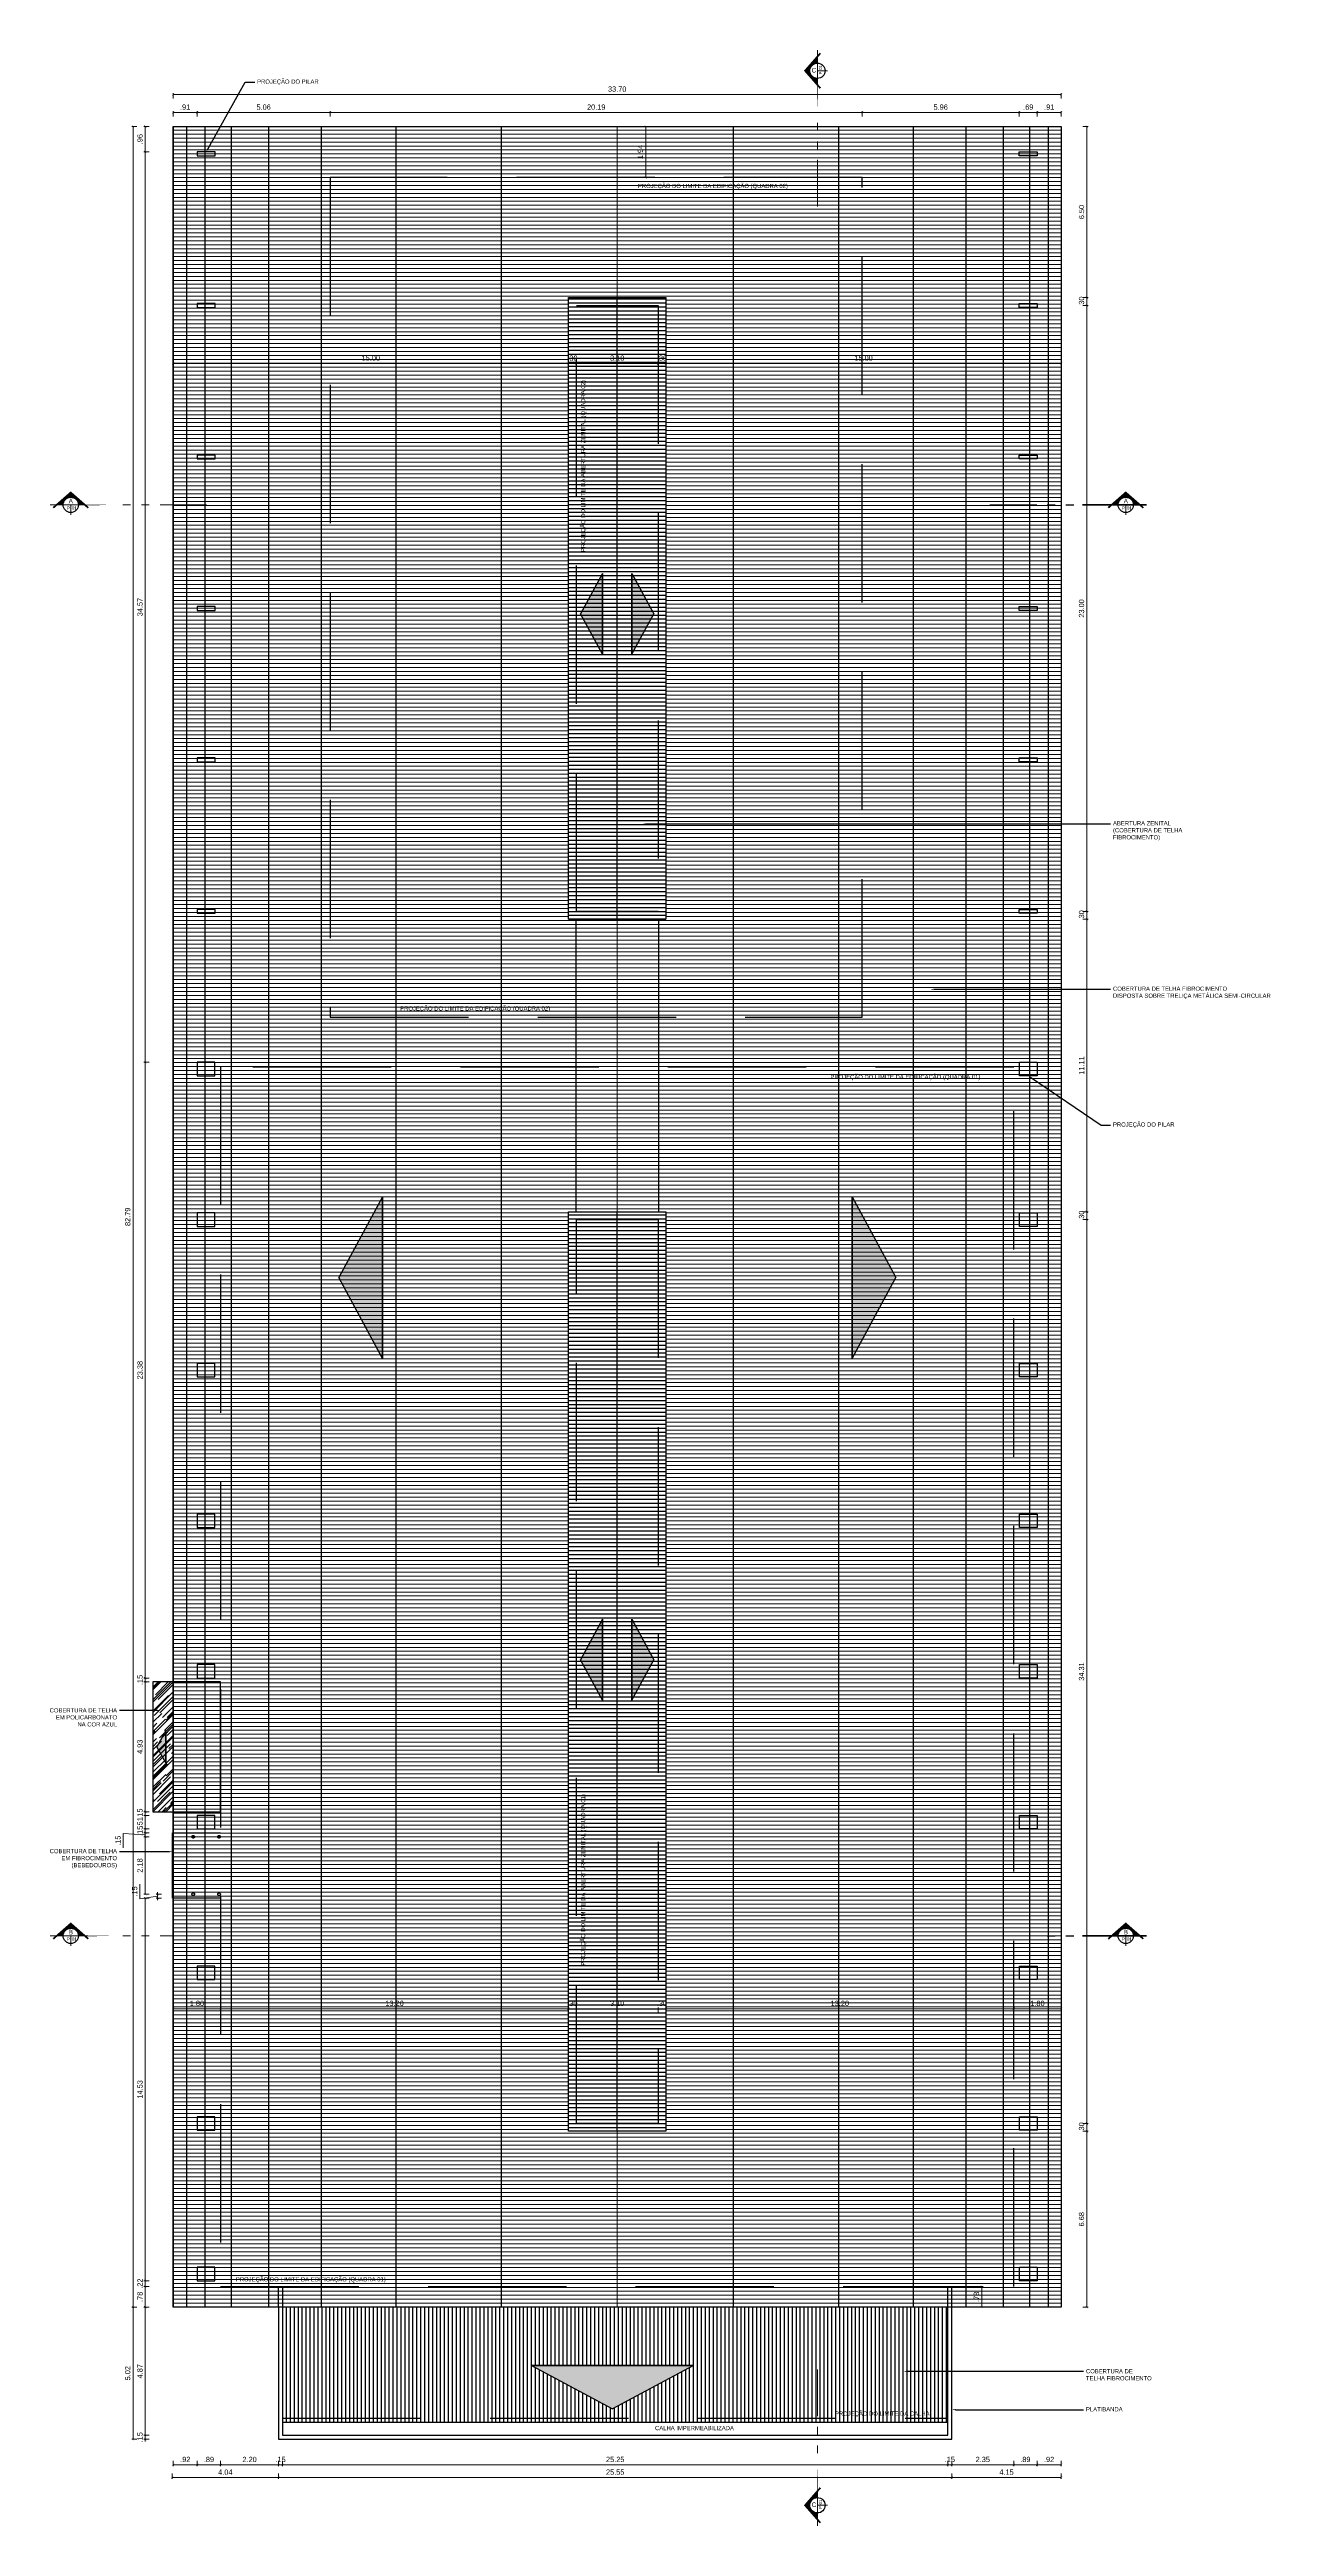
# Model space of a CAD drawing. Header units: metres. Extents: x 2494 to 3558, y 282 to 553.
# Drawn here: x 2704.7 to 2751, y 302.6 to 396.7 of the extents above; entities that cross this region are included whole.
import ezdxf
from ezdxf import colors
from ezdxf.entities.mleader import LeaderData, LeaderLine
from ezdxf.math import Vec2, Vec3

# ---------------------------------------------------------------- set-up
doc = ezdxf.new("R2010")
doc.units = ezdxf.units.M
doc.header["$LTSCALE"] = 7
doc.header["$MEASUREMENT"] = 0
doc.header["$PDMODE"] = 2
doc.linetypes.add('DASHED', pattern=[0.75, 0.5, -0.25])
for name, color, linetype, lineweight in [('2prancha', 4, 'Continuous', 18), ('COTAS', 1, 'Continuous', 0), ('HACH', 251, 'Continuous', 5), ('texto', 3, 'Continuous', 25)]:
    doc.layers.add(name, color=color, linetype=linetype, lineweight=lineweight)
for name, color, linetype in [('CADEIRANTE', 251, 'Continuous'), ('COTA 1 100', 2, 'Continuous'), ('HACHURA', 251, 'Continuous'), ('HACHURA PISOS', 250, 'Continuous'), ('PENA 0.15', 7, 'Continuous'), ('PENA 01', 1, 'Continuous'), ('PENA 02', 2, 'Continuous'), ('PENA 03', 3, 'Continuous'), ('PENA 04', 4, 'Continuous'), ('projeção', 7, 'DASHED'), ('TXT ESPECIFICAÇÕES', 7, 'Continuous')]:
    doc.layers.add(name, color=color, linetype=linetype)
doc.styles.add('Luana', font='arial.ttf')
doc.styles.get("Standard").update_dxf_attribs({"font": 'arial.ttf'})
doc.dimstyles.new('arial100', dxfattribs={"dimtxt": 0.2, "dimasz": 0.08, "dimexe": 0.05, "dimexo": 0.2, "dimgap": 0.1, "dimtad": 1, "dimzin": 4, "dimdsep": 46, "dimtxsty": 'Luana', "dimblk": 'ARCHTICK', "dimcen": 0, "dimclrd": 7, "dimclre": 7, "dimclrt": 256, "dimadec": 0, "dimazin": 0, "dimtfac": 1, "dimtix": 1, "dimtmove": 0, "dimatfit": 3, "dimldrblk": 'CLOSEDBLANK', "dimfxl": 0, "dimlwd": 5, "dimlwe": 5, "dimarcsym": 0})
pattern_1 = [(0, (2724.36165, 363.64421), (0, 0.15), [])]

# ---------------------------------------------------------------- blocks, each defined once
blk = doc.blocks.new('A$C14A6524E')
at = {"layer": 'COTA 1 100'}
h = blk.add_hatch(color=256, dxfattribs=at)
h.dxf.hatch_style = 1
h.paths.add_polyline_path([(0, 3.07), (0, -3.07), (1.656, 0)])
for points in [[(0, -3.07), (0, 3.07), (1.656, 0)], [(0, 3.07), (0, -3.07), (1.656, 0)]]:
    blk.add_lwpolyline(points, dxfattribs=at)
blk = doc.blocks.new('_ArchTick')
at = {"color": 0, "linetype": 'ByBlock', "const_width": 0.15}
blk.add_lwpolyline([(-0.5, -0.5), (0.5, 0.5)], dxfattribs=at)
blk = doc.blocks.new('*D30')
at = {"layer": 'COTA 1 100', "color": 7, "lineweight": 5}
for p, q in [((2709.362, 394.125), (2709.362, 394.325)), ((2709.362, 394.275), (2710.267, 394.275)), ((2710.267, 394.125), (2710.267, 394.325))]:
    blk.add_line(p, q, dxfattribs=at)
at = {"layer": 'Defpoints', "color": 0}
for p in [(2710.267, 394.275), (2709.362, 393.744), (2710.267, 392.78)]:
    blk.add_point(p, dxfattribs=at)
at = {"layer": 'COTA 1 100', "color": 7, "lineweight": 5, "xscale": 0.08, "yscale": 0.08, "zscale": 0.08, "rotation": 180}
blk.add_blockref('_ArchTick', (2709.362, 394.275), dxfattribs=at)
at = {"layer": 'COTA 1 100', "color": 7, "lineweight": 5, "xscale": 0.08, "yscale": 0.08, "zscale": 0.08}
blk.add_blockref('_ArchTick', (2710.267, 394.275), dxfattribs=at)
at = {"layer": 'COTA 1 100', "insert": (2709.814, 394.477), "char_height": 0.2, "attachment_point": 5, "style": 'Luana'}
blk.add_mtext('.91', dxfattribs=at)
blk = doc.blocks.new('_ClosedBlank')
at = {"layer": '2prancha', "color": 0, "lineweight": -2}
for p, q in [((-1, 0.2), (0, 0)), ((-1, 0.2), (-1, -0.2)), ((0, 0), (-1, -0.2))]:
    blk.add_line(p, q, dxfattribs=at)
blk = doc.blocks.new('*D31')
at = {"layer": 'COTA 1 100', "color": 7, "lineweight": 5}
for p, q in [((2710.267, 394.125), (2710.267, 394.325)), ((2710.267, 394.275), (2715.322, 394.275)), ((2715.322, 394.125), (2715.322, 394.325))]:
    blk.add_line(p, q, dxfattribs=at)
at = {"layer": 'Defpoints', "color": 0}
for p in [(2715.322, 394.275), (2710.267, 392.78), (2715.322, 391.805)]:
    blk.add_point(p, dxfattribs=at)
at = {"layer": 'COTA 1 100', "color": 7, "lineweight": 5, "xscale": 0.08, "yscale": 0.08, "zscale": 0.08, "rotation": 180}
blk.add_blockref('_ArchTick', (2710.267, 394.275), dxfattribs=at)
at = {"layer": 'COTA 1 100', "color": 7, "lineweight": 5, "xscale": 0.08, "yscale": 0.08, "zscale": 0.08}
blk.add_blockref('_ArchTick', (2715.322, 394.275), dxfattribs=at)
at = {"layer": 'COTA 1 100', "insert": (2712.794, 394.477), "char_height": 0.2, "attachment_point": 5, "style": 'Luana'}
blk.add_mtext('5.06', dxfattribs=at)
blk = doc.blocks.new('*D32')
at = {"layer": 'COTA 1 100', "color": 7, "lineweight": 5}
for p, q in [((2715.322, 394.125), (2715.322, 394.325)), ((2715.322, 394.275), (2735.512, 394.275)), ((2735.512, 394.125), (2735.512, 394.325))]:
    blk.add_line(p, q, dxfattribs=at)
at = {"layer": 'Defpoints', "color": 0}
for p in [(2735.512, 394.275), (2715.322, 391.805), (2735.512, 391.805)]:
    blk.add_point(p, dxfattribs=at)
at = {"layer": 'COTA 1 100', "color": 7, "lineweight": 5, "xscale": 0.08, "yscale": 0.08, "zscale": 0.08, "rotation": 180}
blk.add_blockref('_ArchTick', (2715.322, 394.275), dxfattribs=at)
at = {"layer": 'COTA 1 100', "color": 7, "lineweight": 5, "xscale": 0.08, "yscale": 0.08, "zscale": 0.08}
blk.add_blockref('_ArchTick', (2735.512, 394.275), dxfattribs=at)
at = {"layer": 'COTA 1 100', "insert": (2725.417, 394.477), "char_height": 0.2, "attachment_point": 5, "style": 'Luana'}
blk.add_mtext('20.19', dxfattribs=at)
blk = doc.blocks.new('*D33')
at = {"layer": 'COTA 1 100', "color": 7, "lineweight": 5}
for p, q in [((2735.512, 394.125), (2735.512, 394.325)), ((2735.512, 394.275), (2741.467, 394.275)), ((2741.467, 394.125), (2741.467, 394.325))]:
    blk.add_line(p, q, dxfattribs=at)
at = {"layer": 'Defpoints', "color": 0}
for p in [(2741.467, 394.275), (2741.467, 392.78), (2735.512, 391.805)]:
    blk.add_point(p, dxfattribs=at)
at = {"layer": 'COTA 1 100', "color": 7, "lineweight": 5, "xscale": 0.08, "yscale": 0.08, "zscale": 0.08, "rotation": 180}
blk.add_blockref('_ArchTick', (2735.512, 394.275), dxfattribs=at)
at = {"layer": 'COTA 1 100', "color": 7, "lineweight": 5, "xscale": 0.08, "yscale": 0.08, "zscale": 0.08}
blk.add_blockref('_ArchTick', (2741.467, 394.275), dxfattribs=at)
at = {"layer": 'COTA 1 100', "insert": (2738.489, 394.477), "char_height": 0.2, "attachment_point": 5, "style": 'Luana'}
blk.add_mtext('5.96', dxfattribs=at)
blk = doc.blocks.new('*D34')
at = {"layer": 'COTA 1 100', "color": 7, "lineweight": 5}
for p, q in [((2741.467, 394.125), (2741.467, 394.325)), ((2741.467, 394.275), (2742.157, 394.275)), ((2742.157, 394.125), (2742.157, 394.325))]:
    blk.add_line(p, q, dxfattribs=at)
at = {"layer": 'Defpoints', "color": 0}
for p in [(2742.157, 394.275), (2741.467, 392.78), (2742.157, 392.78)]:
    blk.add_point(p, dxfattribs=at)
at = {"layer": 'COTA 1 100', "color": 7, "lineweight": 5, "xscale": 0.08, "yscale": 0.08, "zscale": 0.08, "rotation": 180}
blk.add_blockref('_ArchTick', (2741.467, 394.275), dxfattribs=at)
at = {"layer": 'COTA 1 100', "color": 7, "lineweight": 5, "xscale": 0.08, "yscale": 0.08, "zscale": 0.08}
blk.add_blockref('_ArchTick', (2742.157, 394.275), dxfattribs=at)
at = {"layer": 'COTA 1 100', "insert": (2741.812, 394.477), "char_height": 0.2, "attachment_point": 5, "style": 'Luana'}
blk.add_mtext('.69', dxfattribs=at)
blk = doc.blocks.new('*D35')
at = {"layer": 'COTA 1 100', "color": 7, "lineweight": 5}
for p, q in [((2742.157, 394.125), (2742.157, 394.325)), ((2742.157, 394.275), (2743.062, 394.275)), ((2743.062, 394.125), (2743.062, 394.325))]:
    blk.add_line(p, q, dxfattribs=at)
at = {"layer": 'Defpoints', "color": 0}
for p in [(2743.062, 394.275), (2743.062, 393.744), (2742.157, 392.78)]:
    blk.add_point(p, dxfattribs=at)
at = {"layer": 'COTA 1 100', "color": 7, "lineweight": 5, "xscale": 0.08, "yscale": 0.08, "zscale": 0.08, "rotation": 180}
blk.add_blockref('_ArchTick', (2742.157, 394.275), dxfattribs=at)
at = {"layer": 'COTA 1 100', "color": 7, "lineweight": 5, "xscale": 0.08, "yscale": 0.08, "zscale": 0.08}
blk.add_blockref('_ArchTick', (2743.062, 394.275), dxfattribs=at)
at = {"layer": 'COTA 1 100', "insert": (2742.609, 394.477), "char_height": 0.2, "attachment_point": 5, "style": 'Luana'}
blk.add_mtext('.91', dxfattribs=at)
blk = doc.blocks.new('*D36')
at = {"layer": 'COTA 1 100', "color": 7, "lineweight": 5}
for p, q in [((2708.452, 393.744), (2708.252, 393.744)), ((2708.302, 393.744), (2708.302, 392.78)), ((2708.452, 392.78), (2708.252, 392.78))]:
    blk.add_line(p, q, dxfattribs=at)
at = {"layer": 'Defpoints', "color": 0}
for p in [(2708.691, 393.744), (2708.302, 392.78), (2709.596, 392.78)]:
    blk.add_point(p, dxfattribs=at)
at = {"layer": 'COTA 1 100', "color": 7, "lineweight": 5, "xscale": 0.08, "yscale": 0.08, "zscale": 0.08}
for p, rotation in [((2708.302, 393.744), 90), ((2708.302, 392.78), 270)]:
    blk.add_blockref('_ArchTick', p, dxfattribs=dict(at, rotation=rotation))
at = {"layer": 'COTA 1 100', "insert": (2708.1, 393.262), "char_height": 0.2, "attachment_point": 5, "rotation": 90, "style": 'Luana'}
blk.add_mtext('.96', dxfattribs=at)
blk = doc.blocks.new('*D37')
at = {"layer": 'COTA 1 100', "color": 7, "lineweight": 5}
for p, q in [((2708.452, 392.78), (2708.252, 392.78)), ((2708.302, 392.78), (2708.302, 358.214)), ((2708.452, 358.214), (2708.252, 358.214))]:
    blk.add_line(p, q, dxfattribs=at)
at = {"layer": 'Defpoints', "color": 0}
for p in [(2709.396, 392.78), (2708.302, 358.214), (2709.941, 358.214)]:
    blk.add_point(p, dxfattribs=at)
at = {"layer": 'COTA 1 100', "color": 7, "lineweight": 5, "xscale": 0.08, "yscale": 0.08, "zscale": 0.08}
for p, rotation in [((2708.302, 392.78), 90), ((2708.302, 358.214), 270)]:
    blk.add_blockref('_ArchTick', p, dxfattribs=dict(at, rotation=rotation))
at = {"layer": 'COTA 1 100', "insert": (2708.1, 375.497), "char_height": 0.2, "attachment_point": 5, "rotation": 90, "style": 'Luana'}
blk.add_mtext('34.57', dxfattribs=at)
blk = doc.blocks.new('*D38')
at = {"layer": 'COTA 1 100', "color": 7, "lineweight": 5}
for p, q in [((2708.452, 358.214), (2708.252, 358.214)), ((2708.302, 358.214), (2708.302, 334.834)), ((2708.452, 334.834), (2708.252, 334.834))]:
    blk.add_line(p, q, dxfattribs=at)
at = {"layer": 'Defpoints', "color": 0}
for p in [(2709.941, 358.214), (2708.302, 334.834), (2710.277, 334.834)]:
    blk.add_point(p, dxfattribs=at)
at = {"layer": 'COTA 1 100', "color": 7, "lineweight": 5, "xscale": 0.08, "yscale": 0.08, "zscale": 0.08}
for p, rotation in [((2708.302, 358.214), 90), ((2708.302, 334.834), 270)]:
    blk.add_blockref('_ArchTick', p, dxfattribs=dict(at, rotation=rotation))
at = {"layer": 'COTA 1 100', "insert": (2708.1, 346.524), "char_height": 0.2, "attachment_point": 5, "rotation": 90, "style": 'Luana'}
blk.add_mtext('23.38', dxfattribs=at)
blk = doc.blocks.new('*D39')
at = {"layer": 'COTA 1 100', "color": 7, "lineweight": 5}
for p, q in [((2708.452, 334.689), (2708.252, 334.689)), ((2708.302, 334.689), (2708.302, 329.759)), ((2708.452, 329.759), (2708.252, 329.759))]:
    blk.add_line(p, q, dxfattribs=at)
at = {"layer": 'Defpoints', "color": 0}
for p in [(2708.691, 334.689), (2708.302, 329.759), (2708.691, 329.759)]:
    blk.add_point(p, dxfattribs=at)
at = {"layer": 'COTA 1 100', "color": 7, "lineweight": 5, "xscale": 0.08, "yscale": 0.08, "zscale": 0.08}
for p, rotation in [((2708.302, 334.689), 90), ((2708.302, 329.759), 270)]:
    blk.add_blockref('_ArchTick', p, dxfattribs=dict(at, rotation=rotation))
at = {"layer": 'COTA 1 100', "insert": (2708.1, 332.224), "char_height": 0.2, "attachment_point": 5, "rotation": 90, "style": 'Luana'}
blk.add_mtext('4.93', dxfattribs=at)
blk = doc.blocks.new('*D40')
at = {"layer": 'COTA 1 100', "color": 7, "lineweight": 5}
for p, q in [((2708.452, 329.759), (2708.252, 329.759)), ((2708.452, 329.614), (2708.252, 329.614)), ((2708.302, 329.759), (2708.302, 329.839)), ((2708.302, 329.759), (2708.302, 329.614)), ((2708.302, 329.614), (2708.302, 329.534))]:
    blk.add_line(p, q, dxfattribs=at)
at = {"layer": 'Defpoints', "color": 0}
for p in [(2708.302, 329.614), (2708.691, 329.759), (2710.277, 329.614)]:
    blk.add_point(p, dxfattribs=at)
at = {"layer": 'COTA 1 100', "color": 7, "lineweight": 5, "xscale": 0.08, "yscale": 0.08, "zscale": 0.08}
for p, rotation in [((2708.302, 329.759), 270), ((2708.302, 329.614), 90)]:
    blk.add_blockref('_ArchTick', p, dxfattribs=dict(at, rotation=rotation))
at = {"layer": 'COTA 1 100', "insert": (2708.1, 329.687), "char_height": 0.2, "attachment_point": 5, "rotation": 90, "style": 'Luana'}
blk.add_mtext('.15', dxfattribs=at)
blk = doc.blocks.new('*D41')
at = {"layer": 'COTA 1 100', "color": 7, "lineweight": 5}
for p, q in [((2708.452, 334.834), (2708.252, 334.834)), ((2708.302, 334.834), (2708.302, 334.914)), ((2708.302, 334.834), (2708.302, 334.689)), ((2708.387, 334.689), (2708.252, 334.689)), ((2708.302, 334.689), (2708.302, 334.609))]:
    blk.add_line(p, q, dxfattribs=at)
at = {"layer": 'Defpoints', "color": 0}
for p in [(2710.277, 334.834), (2708.302, 334.689), (2708.587, 334.689)]:
    blk.add_point(p, dxfattribs=at)
at = {"layer": 'COTA 1 100', "color": 7, "lineweight": 5, "xscale": 0.08, "yscale": 0.08, "zscale": 0.08}
for p, rotation in [((2708.302, 334.834), 270), ((2708.302, 334.689), 90)]:
    blk.add_blockref('_ArchTick', p, dxfattribs=dict(at, rotation=rotation))
at = {"layer": 'COTA 1 100', "insert": (2708.1, 334.762), "char_height": 0.2, "attachment_point": 5, "rotation": 90, "style": 'Luana'}
blk.add_mtext('.15', dxfattribs=at)
blk = doc.blocks.new('*D42')
at = {"layer": 'COTA 1 100', "color": 7, "lineweight": 5}
for p, q in [((2708.302, 329.104), (2708.302, 329.184)), ((2708.452, 329.104), (2708.252, 329.104)), ((2708.452, 328.959), (2708.252, 328.959)), ((2708.302, 329.104), (2708.302, 328.959)), ((2708.302, 328.959), (2708.302, 328.879))]:
    blk.add_line(p, q, dxfattribs=at)
at = {"layer": 'Defpoints', "color": 0}
for p in [(2708.302, 328.959), (2708.872, 328.959), (2709.81, 329.104)]:
    blk.add_point(p, dxfattribs=at)
at = {"layer": 'COTA 1 100', "color": 7, "lineweight": 5, "xscale": 0.08, "yscale": 0.08, "zscale": 0.08}
for p, rotation in [((2708.302, 329.104), 270), ((2708.302, 328.959), 90)]:
    blk.add_blockref('_ArchTick', p, dxfattribs=dict(at, rotation=rotation))
at = {"layer": 'COTA 1 100', "insert": (2708.1, 329.032), "char_height": 0.2, "attachment_point": 5, "rotation": 90, "style": 'Luana'}
blk.add_mtext('.15', dxfattribs=at)
blk = doc.blocks.new('*D43')
at = {"layer": 'COTA 1 100', "color": 7, "lineweight": 5}
for p, q in [((2708.302, 328.884), (2707.469, 328.936)), ((2707.469, 328.936), (2707.469, 328.384)), ((2708.452, 328.959), (2708.252, 328.959)), ((2708.452, 328.809), (2708.252, 328.809)), ((2708.302, 328.959), (2708.302, 329.039)), ((2708.302, 328.959), (2708.302, 328.809)), ((2708.302, 328.959), (2708.302, 328.809)), ((2708.302, 328.809), (2708.302, 328.729))]:
    blk.add_line(p, q, dxfattribs=at)
at = {"layer": 'Defpoints', "color": 0}
for p in [(2708.302, 328.809), (2708.872, 328.959), (2709.655, 328.809)]:
    blk.add_point(p, dxfattribs=at)
at = {"layer": 'COTA 1 100', "color": 7, "lineweight": 5, "xscale": 0.08, "yscale": 0.08, "zscale": 0.08}
for p, rotation in [((2708.302, 328.959), 270), ((2708.302, 328.809), 90)]:
    blk.add_blockref('_ArchTick', p, dxfattribs=dict(at, rotation=rotation))
at = {"layer": 'COTA 1 100', "insert": (2707.267, 328.66), "char_height": 0.2, "attachment_point": 5, "rotation": 90, "style": 'Luana'}
blk.add_mtext('.15', dxfattribs=at)
blk = doc.blocks.new('*D44')
at = {"layer": 'COTA 1 100', "color": 7, "lineweight": 5}
for p, q in [((2708.452, 328.809), (2708.252, 328.809)), ((2708.302, 328.809), (2708.302, 326.629)), ((2708.452, 326.629), (2708.252, 326.629))]:
    blk.add_line(p, q, dxfattribs=at)
at = {"layer": 'Defpoints', "color": 0}
for p in [(2709.655, 328.809), (2708.302, 326.629), (2709.655, 326.629)]:
    blk.add_point(p, dxfattribs=at)
at = {"layer": 'COTA 1 100', "color": 7, "lineweight": 5, "xscale": 0.08, "yscale": 0.08, "zscale": 0.08}
for p, rotation in [((2708.302, 328.809), 90), ((2708.302, 326.629), 270)]:
    blk.add_blockref('_ArchTick', p, dxfattribs=dict(at, rotation=rotation))
at = {"layer": 'COTA 1 100', "insert": (2708.1, 327.719), "char_height": 0.2, "attachment_point": 5, "rotation": 90, "style": 'Luana'}
blk.add_mtext('2.18', dxfattribs=at)
blk = doc.blocks.new('*D45')
at = {"layer": 'COTA 1 100', "color": 7, "lineweight": 5}
for p, q in [((2708.1, 326.454), (2708.1, 327.006)), ((2708.769, 326.554), (2708.1, 326.454)), ((2708.919, 326.629), (2708.719, 326.629)), ((2708.919, 326.479), (2708.719, 326.479)), ((2708.769, 326.629), (2708.769, 326.709)), ((2708.769, 326.629), (2708.769, 326.479)), ((2708.769, 326.629), (2708.769, 326.479)), ((2708.769, 326.479), (2708.769, 326.399))]:
    blk.add_line(p, q, dxfattribs=at)
at = {"layer": 'Defpoints', "color": 0}
for p in [(2708.769, 326.479), (2709.338, 326.479), (2710.122, 326.629)]:
    blk.add_point(p, dxfattribs=at)
at = {"layer": 'COTA 1 100', "color": 7, "lineweight": 5, "xscale": 0.08, "yscale": 0.08, "zscale": 0.08}
for p, rotation in [((2708.769, 326.629), 270), ((2708.769, 326.479), 90)]:
    blk.add_blockref('_ArchTick', p, dxfattribs=dict(at, rotation=rotation))
at = {"layer": 'COTA 1 100', "insert": (2707.898, 326.73), "char_height": 0.2, "attachment_point": 5, "rotation": 90, "style": 'Luana'}
blk.add_mtext('.15', dxfattribs=at)
blk = doc.blocks.new('*D46')
at = {"layer": 'COTA 1 100', "color": 7, "lineweight": 5}
for p, q in [((2708.452, 326.479), (2708.252, 326.479)), ((2708.302, 326.479), (2708.302, 311.954)), ((2708.452, 311.954), (2708.252, 311.954))]:
    blk.add_line(p, q, dxfattribs=at)
at = {"layer": 'Defpoints', "color": 0}
for p in [(2708.872, 326.479), (2708.302, 311.954), (2710.145, 311.954)]:
    blk.add_point(p, dxfattribs=at)
at = {"layer": 'COTA 1 100', "color": 7, "lineweight": 5, "xscale": 0.08, "yscale": 0.08, "zscale": 0.08}
for p, rotation in [((2708.302, 326.479), 90), ((2708.302, 311.954), 270)]:
    blk.add_blockref('_ArchTick', p, dxfattribs=dict(at, rotation=rotation))
at = {"layer": 'COTA 1 100', "insert": (2708.1, 319.217), "char_height": 0.2, "attachment_point": 5, "rotation": 90, "style": 'Luana'}
blk.add_mtext('14.53', dxfattribs=at)
blk = doc.blocks.new('*D47')
at = {"layer": 'COTA 1 100', "color": 7, "lineweight": 5}
for p, q in [((2708.452, 311.954), (2708.252, 311.954)), ((2708.452, 311.734), (2708.252, 311.734)), ((2708.302, 311.954), (2708.302, 312.034)), ((2708.302, 311.954), (2708.302, 311.734)), ((2708.302, 311.734), (2708.302, 311.654))]:
    blk.add_line(p, q, dxfattribs=at)
at = {"layer": 'Defpoints', "color": 0}
for p in [(2708.302, 311.734), (2710.612, 311.954), (2711.162, 311.734)]:
    blk.add_point(p, dxfattribs=at)
at = {"layer": 'COTA 1 100', "color": 7, "lineweight": 5, "xscale": 0.08, "yscale": 0.08, "zscale": 0.08}
for p, rotation in [((2708.302, 311.954), 270), ((2708.302, 311.734), 90)]:
    blk.add_blockref('_ArchTick', p, dxfattribs=dict(at, rotation=rotation))
at = {"layer": 'COTA 1 100', "insert": (2708.102, 311.844), "char_height": 0.2, "attachment_point": 5, "rotation": 90, "style": 'Luana'}
blk.add_mtext('.22', dxfattribs=at)
blk = doc.blocks.new('*D48')
at = {"layer": 'COTA 1 100', "color": 7, "lineweight": 5}
for p, q in [((2708.452, 311.734), (2708.252, 311.734)), ((2708.302, 311.734), (2708.302, 310.951)), ((2708.452, 310.951), (2708.252, 310.951))]:
    blk.add_line(p, q, dxfattribs=at)
at = {"layer": 'Defpoints', "color": 0}
for p in [(2711.162, 311.734), (2708.302, 310.951), (2709.362, 310.951)]:
    blk.add_point(p, dxfattribs=at)
at = {"layer": 'COTA 1 100', "color": 7, "lineweight": 5, "xscale": 0.08, "yscale": 0.08, "zscale": 0.08}
for p, rotation in [((2708.302, 311.734), 90), ((2708.302, 310.951), 270)]:
    blk.add_blockref('_ArchTick', p, dxfattribs=dict(at, rotation=rotation))
at = {"layer": 'COTA 1 100', "insert": (2708.1, 311.342), "char_height": 0.2, "attachment_point": 5, "rotation": 90, "style": 'Luana'}
blk.add_mtext('.78', dxfattribs=at)
blk = doc.blocks.new('*D49')
at = {"layer": 'COTA 1 100', "color": 7, "lineweight": 5}
for p, q in [((2708.452, 310.951), (2708.252, 310.951)), ((2708.302, 310.951), (2708.302, 306.084)), ((2708.452, 306.084), (2708.252, 306.084))]:
    blk.add_line(p, q, dxfattribs=at)
at = {"layer": 'Defpoints', "color": 0}
for p in [(2709.362, 310.951), (2708.302, 306.084), (2713.512, 306.084)]:
    blk.add_point(p, dxfattribs=at)
at = {"layer": 'COTA 1 100', "color": 7, "lineweight": 5, "xscale": 0.08, "yscale": 0.08, "zscale": 0.08}
for p, rotation in [((2708.302, 310.951), 90), ((2708.302, 306.084), 270)]:
    blk.add_blockref('_ArchTick', p, dxfattribs=dict(at, rotation=rotation))
at = {"layer": 'COTA 1 100', "insert": (2708.1, 308.517), "char_height": 0.2, "attachment_point": 5, "rotation": 90, "style": 'Luana'}
blk.add_mtext('4.87', dxfattribs=at)
blk = doc.blocks.new('*D50')
at = {"layer": 'COTA 1 100', "color": 7, "lineweight": 5}
for p, q in [((2708.452, 306.084), (2708.252, 306.084)), ((2708.452, 305.934), (2708.252, 305.934)), ((2708.302, 306.084), (2708.302, 306.164)), ((2708.302, 306.084), (2708.302, 305.934)), ((2708.302, 305.934), (2708.302, 305.854))]:
    blk.add_line(p, q, dxfattribs=at)
at = {"layer": 'Defpoints', "color": 0}
for p in [(2708.302, 305.934), (2713.362, 305.934), (2713.512, 306.084)]:
    blk.add_point(p, dxfattribs=at)
at = {"layer": 'COTA 1 100', "color": 7, "lineweight": 5, "xscale": 0.08, "yscale": 0.08, "zscale": 0.08}
for p, rotation in [((2708.302, 306.084), 270), ((2708.302, 305.934), 90)]:
    blk.add_blockref('_ArchTick', p, dxfattribs=dict(at, rotation=rotation))
at = {"layer": 'COTA 1 100', "insert": (2708.1, 306.009), "char_height": 0.2, "attachment_point": 5, "rotation": 90, "style": 'Luana'}
blk.add_mtext('.15', dxfattribs=at)
blk = doc.blocks.new('*D51')
at = {"layer": 'COTA 1 100', "color": 7, "lineweight": 5}
for p, q in [((2707.987, 393.744), (2707.787, 393.744)), ((2707.837, 393.744), (2707.837, 310.951)), ((2707.987, 310.951), (2707.787, 310.951))]:
    blk.add_line(p, q, dxfattribs=at)
at = {"layer": 'Defpoints', "color": 0}
for p in [(2709.362, 393.744), (2707.837, 310.951), (2709.362, 310.951)]:
    blk.add_point(p, dxfattribs=at)
at = {"layer": 'COTA 1 100', "color": 7, "lineweight": 5, "xscale": 0.08, "yscale": 0.08, "zscale": 0.08}
for p, rotation in [((2707.837, 393.744), 90), ((2707.837, 310.951), 270)]:
    blk.add_blockref('_ArchTick', p, dxfattribs=dict(at, rotation=rotation))
at = {"layer": 'COTA 1 100', "insert": (2707.635, 352.347), "char_height": 0.2, "attachment_point": 5, "rotation": 90, "style": 'Luana'}
blk.add_mtext('82.79', dxfattribs=at)
blk = doc.blocks.new('*D52')
at = {"layer": 'COTA 1 100', "color": 7, "lineweight": 5}
for p, q in [((2707.987, 310.951), (2707.787, 310.951)), ((2707.837, 310.951), (2707.837, 305.934)), ((2707.987, 305.934), (2707.787, 305.934))]:
    blk.add_line(p, q, dxfattribs=at)
at = {"layer": 'Defpoints', "color": 0}
for p in [(2709.362, 310.951), (2707.837, 305.934), (2713.362, 305.934)]:
    blk.add_point(p, dxfattribs=at)
at = {"layer": 'COTA 1 100', "color": 7, "lineweight": 5, "xscale": 0.08, "yscale": 0.08, "zscale": 0.08}
for p, rotation in [((2707.837, 310.951), 90), ((2707.837, 305.934), 270)]:
    blk.add_blockref('_ArchTick', p, dxfattribs=dict(at, rotation=rotation))
at = {"layer": 'COTA 1 100', "insert": (2707.635, 308.442), "char_height": 0.2, "attachment_point": 5, "rotation": 90, "style": 'Luana'}
blk.add_mtext('5.02', dxfattribs=at)
blk = doc.blocks.new('*D53')
at = {"layer": 'COTA 1 100', "color": 7, "lineweight": 5}
for p, q in [((2709.362, 305.114), (2709.362, 304.914)), ((2709.362, 304.964), (2710.277, 304.964)), ((2710.277, 305.114), (2710.277, 304.914))]:
    blk.add_line(p, q, dxfattribs=at)
at = {"layer": 'Defpoints', "color": 0}
for p in [(2710.277, 312.209), (2709.362, 310.951), (2710.277, 304.964)]:
    blk.add_point(p, dxfattribs=at)
at = {"layer": 'COTA 1 100', "color": 7, "lineweight": 5, "xscale": 0.08, "yscale": 0.08, "zscale": 0.08, "rotation": 180}
blk.add_blockref('_ArchTick', (2709.362, 304.964), dxfattribs=at)
at = {"layer": 'COTA 1 100', "color": 7, "lineweight": 5, "xscale": 0.08, "yscale": 0.08, "zscale": 0.08}
blk.add_blockref('_ArchTick', (2710.277, 304.964), dxfattribs=at)
at = {"layer": 'COTA 1 100', "insert": (2709.819, 305.166), "char_height": 0.2, "attachment_point": 5, "style": 'Luana'}
blk.add_mtext('.92', dxfattribs=at)
blk = doc.blocks.new('*D54')
at = {"layer": 'COTA 1 100', "color": 7, "lineweight": 5}
for p, q in [((2710.277, 305.114), (2710.277, 304.914)), ((2710.277, 304.964), (2711.162, 304.964)), ((2711.162, 305.114), (2711.162, 304.914))]:
    blk.add_line(p, q, dxfattribs=at)
at = {"layer": 'Defpoints', "color": 0}
for p in [(2710.277, 312.209), (2711.162, 311.734), (2711.162, 304.964)]:
    blk.add_point(p, dxfattribs=at)
at = {"layer": 'COTA 1 100', "color": 7, "lineweight": 5, "xscale": 0.08, "yscale": 0.08, "zscale": 0.08, "rotation": 180}
blk.add_blockref('_ArchTick', (2710.277, 304.964), dxfattribs=at)
at = {"layer": 'COTA 1 100', "color": 7, "lineweight": 5, "xscale": 0.08, "yscale": 0.08, "zscale": 0.08}
blk.add_blockref('_ArchTick', (2711.162, 304.964), dxfattribs=at)
at = {"layer": 'COTA 1 100', "insert": (2710.719, 305.166), "char_height": 0.2, "attachment_point": 5, "style": 'Luana'}
blk.add_mtext('.89', dxfattribs=at)
blk = doc.blocks.new('*D55')
at = {"layer": 'COTA 1 100', "color": 7, "lineweight": 5}
for p, q in [((2711.162, 305.114), (2711.162, 304.914)), ((2711.162, 304.964), (2713.362, 304.964)), ((2713.362, 305.114), (2713.362, 304.914))]:
    blk.add_line(p, q, dxfattribs=at)
at = {"layer": 'Defpoints', "color": 0}
for p in [(2711.162, 311.734), (2713.362, 305.934), (2713.362, 304.964)]:
    blk.add_point(p, dxfattribs=at)
at = {"layer": 'COTA 1 100', "color": 7, "lineweight": 5, "xscale": 0.08, "yscale": 0.08, "zscale": 0.08, "rotation": 180}
blk.add_blockref('_ArchTick', (2711.162, 304.964), dxfattribs=at)
at = {"layer": 'COTA 1 100', "color": 7, "lineweight": 5, "xscale": 0.08, "yscale": 0.08, "zscale": 0.08}
blk.add_blockref('_ArchTick', (2713.362, 304.964), dxfattribs=at)
at = {"layer": 'COTA 1 100', "insert": (2712.262, 305.166), "char_height": 0.2, "attachment_point": 5, "style": 'Luana'}
blk.add_mtext('2.20', dxfattribs=at)
blk = doc.blocks.new('*D56')
at = {"layer": 'COTA 1 100', "color": 7, "lineweight": 5}
for p, q in [((2713.362, 304.964), (2713.282, 304.964)), ((2713.362, 305.114), (2713.362, 304.914)), ((2713.362, 304.964), (2713.512, 304.964)), ((2713.512, 305.114), (2713.512, 304.914)), ((2713.512, 304.964), (2713.592, 304.964))]:
    blk.add_line(p, q, dxfattribs=at)
at = {"layer": 'Defpoints', "color": 0}
for p in [(2713.362, 305.934), (2713.512, 306.084), (2713.512, 304.964)]:
    blk.add_point(p, dxfattribs=at)
at = {"layer": 'COTA 1 100', "color": 7, "lineweight": 5, "xscale": 0.08, "yscale": 0.08, "zscale": 0.08}
blk.add_blockref('_ArchTick', (2713.362, 304.964), dxfattribs=at)
at = {"layer": 'COTA 1 100', "color": 7, "lineweight": 5, "xscale": 0.08, "yscale": 0.08, "zscale": 0.08, "rotation": 180}
blk.add_blockref('_ArchTick', (2713.512, 304.964), dxfattribs=at)
at = {"layer": 'COTA 1 100', "insert": (2713.437, 305.166), "char_height": 0.2, "attachment_point": 5, "style": 'Luana'}
blk.add_mtext('.15', dxfattribs=at)
blk = doc.blocks.new('*D57')
at = {"layer": 'COTA 1 100', "color": 7, "lineweight": 5}
for p, q in [((2713.512, 305.114), (2713.512, 304.914)), ((2713.512, 304.964), (2738.762, 304.964)), ((2738.762, 305.114), (2738.762, 304.914))]:
    blk.add_line(p, q, dxfattribs=at)
at = {"layer": 'Defpoints', "color": 0}
for p in [(2713.512, 306.084), (2738.762, 306.084), (2738.762, 304.964)]:
    blk.add_point(p, dxfattribs=at)
at = {"layer": 'COTA 1 100', "color": 7, "lineweight": 5, "xscale": 0.08, "yscale": 0.08, "zscale": 0.08, "rotation": 180}
blk.add_blockref('_ArchTick', (2713.512, 304.964), dxfattribs=at)
at = {"layer": 'COTA 1 100', "color": 7, "lineweight": 5, "xscale": 0.08, "yscale": 0.08, "zscale": 0.08}
blk.add_blockref('_ArchTick', (2738.762, 304.964), dxfattribs=at)
at = {"layer": 'COTA 1 100', "insert": (2726.137, 305.166), "char_height": 0.2, "attachment_point": 5, "style": 'Luana'}
blk.add_mtext('25.25', dxfattribs=at)
blk = doc.blocks.new('*D58')
at = {"layer": 'COTA 1 100', "color": 7, "lineweight": 5}
for p, q in [((2738.762, 304.964), (2738.682, 304.964)), ((2738.762, 305.114), (2738.762, 304.914)), ((2738.762, 304.964), (2738.912, 304.964)), ((2738.912, 305.114), (2738.912, 304.914)), ((2738.912, 304.964), (2738.992, 304.964))]:
    blk.add_line(p, q, dxfattribs=at)
at = {"layer": 'Defpoints', "color": 0}
for p in [(2738.762, 306.084), (2738.912, 305.934), (2738.912, 304.964)]:
    blk.add_point(p, dxfattribs=at)
at = {"layer": 'COTA 1 100', "color": 7, "lineweight": 5, "xscale": 0.08, "yscale": 0.08, "zscale": 0.08}
blk.add_blockref('_ArchTick', (2738.762, 304.964), dxfattribs=at)
at = {"layer": 'COTA 1 100', "color": 7, "lineweight": 5, "xscale": 0.08, "yscale": 0.08, "zscale": 0.08, "rotation": 180}
blk.add_blockref('_ArchTick', (2738.912, 304.964), dxfattribs=at)
at = {"layer": 'COTA 1 100', "insert": (2738.837, 305.166), "char_height": 0.2, "attachment_point": 5, "style": 'Luana'}
blk.add_mtext('.15', dxfattribs=at)
blk = doc.blocks.new('*D59')
at = {"layer": 'COTA 1 100', "color": 7, "lineweight": 5}
for p, q in [((2738.912, 305.114), (2738.912, 304.914)), ((2738.912, 304.964), (2741.262, 304.964)), ((2741.262, 305.114), (2741.262, 304.914))]:
    blk.add_line(p, q, dxfattribs=at)
at = {"layer": 'Defpoints', "color": 0}
for p in [(2741.262, 311.734), (2738.912, 305.934), (2741.262, 304.964)]:
    blk.add_point(p, dxfattribs=at)
at = {"layer": 'COTA 1 100', "color": 7, "lineweight": 5, "xscale": 0.08, "yscale": 0.08, "zscale": 0.08, "rotation": 180}
blk.add_blockref('_ArchTick', (2738.912, 304.964), dxfattribs=at)
at = {"layer": 'COTA 1 100', "color": 7, "lineweight": 5, "xscale": 0.08, "yscale": 0.08, "zscale": 0.08}
blk.add_blockref('_ArchTick', (2741.262, 304.964), dxfattribs=at)
at = {"layer": 'COTA 1 100', "insert": (2740.087, 305.166), "char_height": 0.2, "attachment_point": 5, "style": 'Luana'}
blk.add_mtext('2.35', dxfattribs=at)
blk = doc.blocks.new('*D60')
at = {"layer": 'COTA 1 100', "color": 7, "lineweight": 5}
for p, q in [((2742.147, 305.114), (2742.147, 304.914)), ((2742.147, 304.964), (2743.062, 304.964)), ((2743.062, 305.114), (2743.062, 304.914))]:
    blk.add_line(p, q, dxfattribs=at)
at = {"layer": 'Defpoints', "color": 0}
for p in [(2742.147, 311.954), (2743.062, 310.951), (2743.062, 304.964)]:
    blk.add_point(p, dxfattribs=at)
at = {"layer": 'COTA 1 100', "color": 7, "lineweight": 5, "xscale": 0.08, "yscale": 0.08, "zscale": 0.08, "rotation": 180}
blk.add_blockref('_ArchTick', (2742.147, 304.964), dxfattribs=at)
at = {"layer": 'COTA 1 100', "color": 7, "lineweight": 5, "xscale": 0.08, "yscale": 0.08, "zscale": 0.08}
blk.add_blockref('_ArchTick', (2743.062, 304.964), dxfattribs=at)
at = {"layer": 'COTA 1 100', "insert": (2742.604, 305.166), "char_height": 0.2, "attachment_point": 5, "style": 'Luana'}
blk.add_mtext('.92', dxfattribs=at)
blk = doc.blocks.new('*D61')
at = {"layer": 'COTA 1 100', "color": 7, "lineweight": 5}
for p, q in [((2741.262, 305.114), (2741.262, 304.914)), ((2742.147, 304.964), (2741.262, 304.964)), ((2742.147, 305.114), (2742.147, 304.914))]:
    blk.add_line(p, q, dxfattribs=at)
at = {"layer": 'Defpoints', "color": 0}
for p in [(2741.262, 311.534), (2742.147, 311.754), (2741.262, 304.964)]:
    blk.add_point(p, dxfattribs=at)
at = {"layer": 'COTA 1 100', "color": 7, "lineweight": 5, "xscale": 0.08, "yscale": 0.08, "zscale": 0.08, "rotation": 180}
blk.add_blockref('_ArchTick', (2741.262, 304.964), dxfattribs=at)
at = {"layer": 'COTA 1 100', "color": 7, "lineweight": 5, "xscale": 0.08, "yscale": 0.08, "zscale": 0.08}
blk.add_blockref('_ArchTick', (2742.147, 304.964), dxfattribs=at)
at = {"layer": 'COTA 1 100', "insert": (2741.704, 305.166), "char_height": 0.2, "attachment_point": 5, "style": 'Luana'}
blk.add_mtext('.89', dxfattribs=at)
blk = doc.blocks.new('*D62')
at = {"layer": 'COTA 1 100', "color": 7, "lineweight": 5}
for p, q in [((2709.362, 394.809), (2709.362, 395.009)), ((2743.062, 394.809), (2743.062, 395.009)), ((2743.062, 394.959), (2709.362, 394.959))]:
    blk.add_line(p, q, dxfattribs=at)
at = {"layer": 'Defpoints', "color": 0}
for p in [(2709.362, 394.959), (2709.362, 393.744), (2743.062, 393.744)]:
    blk.add_point(p, dxfattribs=at)
at = {"layer": 'COTA 1 100', "color": 7, "lineweight": 5, "xscale": 0.08, "yscale": 0.08, "zscale": 0.08, "rotation": 180}
blk.add_blockref('_ArchTick', (2709.362, 394.959), dxfattribs=at)
at = {"layer": 'COTA 1 100', "color": 7, "lineweight": 5, "xscale": 0.08, "yscale": 0.08, "zscale": 0.08}
blk.add_blockref('_ArchTick', (2743.062, 394.959), dxfattribs=at)
at = {"layer": 'COTA 1 100', "insert": (2726.212, 395.162), "char_height": 0.2, "attachment_point": 5, "style": 'Luana'}
blk.add_mtext('33.70', dxfattribs=at)
blk = doc.blocks.new('*D63')
at = {"layer": 'COTA 1 100', "color": 7, "lineweight": 5}
for p, q in [((2738.912, 304.633), (2738.912, 304.433)), ((2743.062, 304.483), (2738.912, 304.483)), ((2743.062, 304.633), (2743.062, 304.433))]:
    blk.add_line(p, q, dxfattribs=at)
at = {"layer": 'Defpoints', "color": 0}
for p in [(2738.912, 310.951), (2743.062, 310.951), (2738.912, 304.483)]:
    blk.add_point(p, dxfattribs=at)
at = {"layer": 'COTA 1 100', "color": 7, "lineweight": 5, "xscale": 0.08, "yscale": 0.08, "zscale": 0.08, "rotation": 180}
blk.add_blockref('_ArchTick', (2738.912, 304.483), dxfattribs=at)
at = {"layer": 'COTA 1 100', "color": 7, "lineweight": 5, "xscale": 0.08, "yscale": 0.08, "zscale": 0.08}
blk.add_blockref('_ArchTick', (2743.062, 304.483), dxfattribs=at)
at = {"layer": 'COTA 1 100', "insert": (2740.987, 304.685), "char_height": 0.2, "attachment_point": 5, "style": 'Luana'}
blk.add_mtext('4.15', dxfattribs=at)
blk = doc.blocks.new('*D64')
at = {"layer": 'COTA 1 100', "color": 7, "lineweight": 5}
for p, q in [((2713.362, 304.633), (2713.362, 304.433)), ((2738.912, 304.483), (2713.362, 304.483)), ((2738.912, 304.633), (2738.912, 304.433))]:
    blk.add_line(p, q, dxfattribs=at)
at = {"layer": 'Defpoints', "color": 0}
for p in [(2738.912, 310.951), (2713.362, 305.934), (2713.362, 304.483)]:
    blk.add_point(p, dxfattribs=at)
at = {"layer": 'COTA 1 100', "color": 7, "lineweight": 5, "xscale": 0.08, "yscale": 0.08, "zscale": 0.08, "rotation": 180}
blk.add_blockref('_ArchTick', (2713.362, 304.483), dxfattribs=at)
at = {"layer": 'COTA 1 100', "color": 7, "lineweight": 5, "xscale": 0.08, "yscale": 0.08, "zscale": 0.08}
blk.add_blockref('_ArchTick', (2738.912, 304.483), dxfattribs=at)
at = {"layer": 'COTA 1 100', "insert": (2726.137, 304.685), "char_height": 0.2, "attachment_point": 5, "style": 'Luana'}
blk.add_mtext('25.55', dxfattribs=at)
blk = doc.blocks.new('*D65')
at = {"layer": 'COTA 1 100', "color": 7, "lineweight": 5}
for p, q in [((2709.322, 304.633), (2709.322, 304.433)), ((2713.362, 304.483), (2709.322, 304.483)), ((2713.362, 304.633), (2713.362, 304.433))]:
    blk.add_line(p, q, dxfattribs=at)
at = {"layer": 'Defpoints', "color": 0}
for p in [(2713.362, 305.934), (2709.322, 304.924), (2709.322, 304.483)]:
    blk.add_point(p, dxfattribs=at)
at = {"layer": 'COTA 1 100', "color": 7, "lineweight": 5, "xscale": 0.08, "yscale": 0.08, "zscale": 0.08, "rotation": 180}
blk.add_blockref('_ArchTick', (2709.322, 304.483), dxfattribs=at)
at = {"layer": 'COTA 1 100', "color": 7, "lineweight": 5, "xscale": 0.08, "yscale": 0.08, "zscale": 0.08}
blk.add_blockref('_ArchTick', (2713.362, 304.483), dxfattribs=at)
at = {"layer": 'COTA 1 100', "insert": (2711.342, 304.685), "char_height": 0.2, "attachment_point": 5, "style": 'Luana'}
blk.add_mtext('4.04', dxfattribs=at)
blk = doc.blocks.new('*D66')
at = {"layer": 'COTA 1 100', "color": 7, "lineweight": 5}
for p, q in [((2743.887, 393.744), (2744.087, 393.744)), ((2744.037, 393.744), (2744.037, 387.244)), ((2743.887, 387.244), (2744.087, 387.244))]:
    blk.add_line(p, q, dxfattribs=at)
at = {"layer": 'Defpoints', "color": 0}
for p in [(2743.062, 393.744), (2728.062, 387.244), (2744.037, 387.244)]:
    blk.add_point(p, dxfattribs=at)
at = {"layer": 'COTA 1 100', "color": 7, "lineweight": 5, "xscale": 0.08, "yscale": 0.08, "zscale": 0.08}
for p, rotation in [((2744.037, 393.744), 90), ((2744.037, 387.244), 270)]:
    blk.add_blockref('_ArchTick', p, dxfattribs=dict(at, rotation=rotation))
at = {"layer": 'COTA 1 100', "insert": (2743.835, 390.494), "char_height": 0.2, "attachment_point": 5, "rotation": 90, "style": 'Luana'}
blk.add_mtext('6.50', dxfattribs=at)
blk = doc.blocks.new('*D67')
at = {"layer": 'COTA 1 100', "color": 7, "lineweight": 5}
for p, q in [((2743.887, 387.244), (2744.087, 387.244)), ((2743.887, 386.944), (2744.087, 386.944)), ((2744.037, 387.244), (2744.037, 387.324)), ((2744.037, 387.244), (2744.037, 386.944)), ((2744.037, 386.944), (2744.037, 386.864))]:
    blk.add_line(p, q, dxfattribs=at)
at = {"layer": 'Defpoints', "color": 0}
for p in [(2727.762, 386.944), (2728.062, 387.244), (2744.037, 386.944)]:
    blk.add_point(p, dxfattribs=at)
at = {"layer": 'COTA 1 100', "color": 7, "lineweight": 5, "xscale": 0.08, "yscale": 0.08, "zscale": 0.08}
for p, rotation in [((2744.037, 387.244), 270), ((2744.037, 386.944), 90)]:
    blk.add_blockref('_ArchTick', p, dxfattribs=dict(at, rotation=rotation))
at = {"layer": 'COTA 1 100', "insert": (2743.835, 387.094), "char_height": 0.2, "attachment_point": 5, "rotation": 90, "style": 'Luana'}
blk.add_mtext('.30', dxfattribs=at)
blk = doc.blocks.new('*D68')
at = {"layer": 'COTA 1 100', "color": 7, "lineweight": 5}
for p, q in [((2743.887, 386.944), (2744.087, 386.944)), ((2744.037, 386.944), (2744.037, 363.944)), ((2743.887, 363.944), (2744.087, 363.944))]:
    blk.add_line(p, q, dxfattribs=at)
at = {"layer": 'Defpoints', "color": 0}
for p in [(2727.762, 386.944), (2727.762, 363.944), (2744.037, 363.944)]:
    blk.add_point(p, dxfattribs=at)
at = {"layer": 'COTA 1 100', "color": 7, "lineweight": 5, "xscale": 0.08, "yscale": 0.08, "zscale": 0.08}
for p, rotation in [((2744.037, 386.944), 90), ((2744.037, 363.944), 270)]:
    blk.add_blockref('_ArchTick', p, dxfattribs=dict(at, rotation=rotation))
at = {"layer": 'COTA 1 100', "insert": (2743.835, 375.444), "char_height": 0.2, "attachment_point": 5, "rotation": 90, "style": 'Luana'}
blk.add_mtext('23.00', dxfattribs=at)
blk = doc.blocks.new('*D69')
at = {"layer": 'COTA 1 100', "color": 7, "lineweight": 5}
for p, q in [((2743.887, 363.944), (2744.087, 363.944)), ((2744.037, 363.944), (2744.037, 364.024)), ((2744.037, 363.944), (2744.037, 363.644)), ((2743.887, 363.644), (2744.087, 363.644)), ((2744.037, 363.644), (2744.037, 363.564))]:
    blk.add_line(p, q, dxfattribs=at)
at = {"layer": 'Defpoints', "color": 0}
for p in [(2727.762, 363.944), (2728.062, 363.644), (2744.037, 363.644)]:
    blk.add_point(p, dxfattribs=at)
at = {"layer": 'COTA 1 100', "color": 7, "lineweight": 5, "xscale": 0.08, "yscale": 0.08, "zscale": 0.08}
for p, rotation in [((2744.037, 363.944), 270), ((2744.037, 363.644), 90)]:
    blk.add_blockref('_ArchTick', p, dxfattribs=dict(at, rotation=rotation))
at = {"layer": 'COTA 1 100', "insert": (2743.835, 363.794), "char_height": 0.2, "attachment_point": 5, "rotation": 90, "style": 'Luana'}
blk.add_mtext('.30', dxfattribs=at)
blk = doc.blocks.new('*D70')
at = {"layer": 'COTA 1 100', "color": 7, "lineweight": 5}
for p, q in [((2743.887, 363.644), (2744.087, 363.644)), ((2744.037, 363.644), (2744.037, 352.539)), ((2743.887, 352.539), (2744.087, 352.539))]:
    blk.add_line(p, q, dxfattribs=at)
at = {"layer": 'Defpoints', "color": 0}
for p in [(2728.062, 363.644), (2728.062, 352.539), (2744.037, 352.539)]:
    blk.add_point(p, dxfattribs=at)
at = {"layer": 'COTA 1 100', "color": 7, "lineweight": 5, "xscale": 0.08, "yscale": 0.08, "zscale": 0.08}
for p, rotation in [((2744.037, 363.644), 90), ((2744.037, 352.539), 270)]:
    blk.add_blockref('_ArchTick', p, dxfattribs=dict(at, rotation=rotation))
at = {"layer": 'COTA 1 100', "insert": (2743.836, 358.092), "char_height": 0.2, "attachment_point": 5, "rotation": 90, "style": 'Luana'}
blk.add_mtext('11.11', dxfattribs=at)
blk = doc.blocks.new('*D71')
at = {"layer": 'COTA 1 100', "color": 7, "lineweight": 5}
for p, q in [((2743.887, 352.539), (2744.087, 352.539)), ((2743.887, 352.239), (2744.087, 352.239)), ((2744.037, 352.539), (2744.037, 352.619)), ((2744.037, 352.539), (2744.037, 352.239)), ((2744.037, 352.239), (2744.037, 352.159))]:
    blk.add_line(p, q, dxfattribs=at)
at = {"layer": 'Defpoints', "color": 0}
for p in [(2727.762, 352.239), (2728.062, 352.539), (2744.037, 352.239)]:
    blk.add_point(p, dxfattribs=at)
at = {"layer": 'COTA 1 100', "color": 7, "lineweight": 5, "xscale": 0.08, "yscale": 0.08, "zscale": 0.08}
for p, rotation in [((2744.037, 352.539), 270), ((2744.037, 352.239), 90)]:
    blk.add_blockref('_ArchTick', p, dxfattribs=dict(at, rotation=rotation))
at = {"layer": 'COTA 1 100', "insert": (2743.835, 352.389), "char_height": 0.2, "attachment_point": 5, "rotation": 90, "style": 'Luana'}
blk.add_mtext('.30', dxfattribs=at)
blk = doc.blocks.new('*D72')
at = {"layer": 'COTA 1 100', "color": 7, "lineweight": 5}
for p, q in [((2743.887, 352.239), (2744.087, 352.239)), ((2744.037, 352.239), (2744.037, 317.926)), ((2743.887, 317.926), (2744.087, 317.926))]:
    blk.add_line(p, q, dxfattribs=at)
at = {"layer": 'Defpoints', "color": 0}
for p in [(2727.762, 352.239), (2727.762, 317.926), (2744.037, 317.926)]:
    blk.add_point(p, dxfattribs=at)
at = {"layer": 'COTA 1 100', "color": 7, "lineweight": 5, "xscale": 0.08, "yscale": 0.08, "zscale": 0.08}
for p, rotation in [((2744.037, 352.239), 90), ((2744.037, 317.926), 270)]:
    blk.add_blockref('_ArchTick', p, dxfattribs=dict(at, rotation=rotation))
at = {"layer": 'COTA 1 100', "insert": (2743.835, 335.083), "char_height": 0.2, "attachment_point": 5, "rotation": 90, "style": 'Luana'}
blk.add_mtext('34.31', dxfattribs=at)
blk = doc.blocks.new('*D73')
at = {"layer": 'COTA 1 100', "color": 7, "lineweight": 5}
for p, q in [((2743.887, 317.926), (2744.087, 317.926)), ((2744.037, 317.926), (2744.037, 318.006)), ((2744.037, 317.926), (2744.037, 317.626)), ((2743.887, 317.626), (2744.087, 317.626)), ((2744.037, 317.626), (2744.037, 317.546))]:
    blk.add_line(p, q, dxfattribs=at)
at = {"layer": 'Defpoints', "color": 0}
for p in [(2727.762, 317.926), (2728.062, 317.626), (2744.037, 317.626)]:
    blk.add_point(p, dxfattribs=at)
at = {"layer": 'COTA 1 100', "color": 7, "lineweight": 5, "xscale": 0.08, "yscale": 0.08, "zscale": 0.08}
for p, rotation in [((2744.037, 317.926), 270), ((2744.037, 317.626), 90)]:
    blk.add_blockref('_ArchTick', p, dxfattribs=dict(at, rotation=rotation))
at = {"layer": 'COTA 1 100', "insert": (2743.835, 317.776), "char_height": 0.2, "attachment_point": 5, "rotation": 90, "style": 'Luana'}
blk.add_mtext('.30', dxfattribs=at)
blk = doc.blocks.new('*D74')
at = {"layer": 'COTA 1 100', "color": 7, "lineweight": 5}
for p, q in [((2743.887, 317.626), (2744.087, 317.626)), ((2744.037, 317.626), (2744.037, 310.951)), ((2743.887, 310.951), (2744.087, 310.951))]:
    blk.add_line(p, q, dxfattribs=at)
at = {"layer": 'Defpoints', "color": 0}
for p in [(2728.062, 317.626), (2743.062, 310.951), (2744.037, 310.951)]:
    blk.add_point(p, dxfattribs=at)
at = {"layer": 'COTA 1 100', "color": 7, "lineweight": 5, "xscale": 0.08, "yscale": 0.08, "zscale": 0.08}
for p, rotation in [((2744.037, 317.626), 90), ((2744.037, 310.951), 270)]:
    blk.add_blockref('_ArchTick', p, dxfattribs=dict(at, rotation=rotation))
at = {"layer": 'COTA 1 100', "insert": (2743.835, 314.288), "char_height": 0.2, "attachment_point": 5, "rotation": 90, "style": 'Luana'}
blk.add_mtext('6.68', dxfattribs=at)
blk = doc.blocks.new('*D75')
at = {"layer": 'COTA 1 100', "color": 7, "lineweight": 5}
for p, q in [((2739.897, 311.734), (2740.097, 311.734)), ((2740.047, 310.951), (2740.047, 311.734)), ((2739.897, 310.951), (2740.097, 310.951))]:
    blk.add_line(p, q, dxfattribs=at)
at = {"layer": 'Defpoints', "color": 0}
for p in [(2738.912, 311.734), (2740.047, 311.734), (2738.912, 310.951)]:
    blk.add_point(p, dxfattribs=at)
at = {"layer": 'COTA 1 100', "color": 7, "lineweight": 5, "xscale": 0.08, "yscale": 0.08, "zscale": 0.08}
for p, rotation in [((2740.047, 311.734), 90), ((2740.047, 310.951), 270)]:
    blk.add_blockref('_ArchTick', p, dxfattribs=dict(at, rotation=rotation))
at = {"layer": 'COTA 1 100', "insert": (2739.845, 311.342), "char_height": 0.2, "attachment_point": 5, "rotation": 90, "style": 'Luana'}
blk.add_mtext('.78', dxfattribs=at)
blk = doc.blocks.new('*D76')
at = {"layer": 'COTA 1 100', "color": 7, "lineweight": 5}
for p, q in [((2727.144, 393.744), (2727.344, 393.744)), ((2727.294, 391.805), (2727.294, 393.744)), ((2727.144, 391.805), (2727.344, 391.805))]:
    blk.add_line(p, q, dxfattribs=at)
at = {"layer": 'Defpoints', "color": 0}
for p in [(2726.212, 393.744), (2727.294, 393.744), (2726.212, 391.805)]:
    blk.add_point(p, dxfattribs=at)
at = {"layer": 'COTA 1 100', "color": 7, "lineweight": 5, "xscale": 0.08, "yscale": 0.08, "zscale": 0.08}
for p, rotation in [((2727.294, 393.744), 90), ((2727.294, 391.805), 270)]:
    blk.add_blockref('_ArchTick', p, dxfattribs=dict(at, rotation=rotation))
at = {"layer": 'COTA 1 100', "insert": (2727.092, 392.774), "char_height": 0.2, "attachment_point": 5, "rotation": 90, "style": 'Luana'}
blk.add_mtext('1.94', dxfattribs=at)
blk = doc.blocks.new('*D77')
at = {"layer": 'COTA 1 100', "color": 7, "lineweight": 5}
for p, q in [((2741.262, 322.43), (2741.262, 322.23)), ((2743.062, 322.28), (2741.262, 322.28)), ((2743.062, 322.43), (2743.062, 322.23))]:
    blk.add_line(p, q, dxfattribs=at)
at = {"layer": 'Defpoints', "color": 0}
for p in [(2741.262, 323.388), (2743.062, 323.388), (2741.262, 322.28)]:
    blk.add_point(p, dxfattribs=at)
at = {"layer": 'COTA 1 100', "color": 7, "lineweight": 5, "xscale": 0.08, "yscale": 0.08, "zscale": 0.08, "rotation": 180}
blk.add_blockref('_ArchTick', (2741.262, 322.28), dxfattribs=at)
at = {"layer": 'COTA 1 100', "color": 7, "lineweight": 5, "xscale": 0.08, "yscale": 0.08, "zscale": 0.08}
blk.add_blockref('_ArchTick', (2743.062, 322.28), dxfattribs=at)
at = {"layer": 'COTA 1 100', "insert": (2742.162, 322.482), "char_height": 0.2, "attachment_point": 5, "style": 'Luana'}
blk.add_mtext('1.80', dxfattribs=at)
blk = doc.blocks.new('*D78')
at = {"layer": 'COTA 1 100', "color": 7, "lineweight": 5}
for p, q in [((2728.062, 322.13), (2728.062, 322.33)), ((2741.262, 322.28), (2728.062, 322.28)), ((2741.262, 322.43), (2741.262, 322.23))]:
    blk.add_line(p, q, dxfattribs=at)
at = {"layer": 'Defpoints', "color": 0}
for p in [(2741.262, 323.388), (2728.062, 322.28), (2728.062, 317.626)]:
    blk.add_point(p, dxfattribs=at)
at = {"layer": 'COTA 1 100', "color": 7, "lineweight": 5, "xscale": 0.08, "yscale": 0.08, "zscale": 0.08, "rotation": 180}
blk.add_blockref('_ArchTick', (2728.062, 322.28), dxfattribs=at)
at = {"layer": 'COTA 1 100', "color": 7, "lineweight": 5, "xscale": 0.08, "yscale": 0.08, "zscale": 0.08}
blk.add_blockref('_ArchTick', (2741.262, 322.28), dxfattribs=at)
at = {"layer": 'COTA 1 100', "insert": (2734.662, 322.483), "char_height": 0.2, "attachment_point": 5, "style": 'Luana'}
blk.add_mtext('13.20', dxfattribs=at)
blk = doc.blocks.new('*D79')
at = {"layer": 'COTA 1 100', "color": 7, "lineweight": 5}
for p, q in [((2727.762, 322.28), (2727.682, 322.28)), ((2727.762, 322.13), (2727.762, 322.33)), ((2728.062, 322.28), (2727.762, 322.28)), ((2728.062, 322.13), (2728.062, 322.33)), ((2728.062, 322.28), (2728.142, 322.28))]:
    blk.add_line(p, q, dxfattribs=at)
at = {"layer": 'Defpoints', "color": 0}
for p in [(2727.762, 322.28), (2727.762, 317.926), (2728.062, 317.626)]:
    blk.add_point(p, dxfattribs=at)
at = {"layer": 'COTA 1 100', "color": 7, "lineweight": 5, "xscale": 0.08, "yscale": 0.08, "zscale": 0.08}
blk.add_blockref('_ArchTick', (2727.762, 322.28), dxfattribs=at)
at = {"layer": 'COTA 1 100', "color": 7, "lineweight": 5, "xscale": 0.08, "yscale": 0.08, "zscale": 0.08, "rotation": 180}
blk.add_blockref('_ArchTick', (2728.062, 322.28), dxfattribs=at)
at = {"layer": 'COTA 1 100', "insert": (2727.912, 322.483), "char_height": 0.2, "attachment_point": 5, "style": 'Luana'}
blk.add_mtext('.30', dxfattribs=at)
blk = doc.blocks.new('*D80')
at = {"layer": 'COTA 1 100', "color": 7, "lineweight": 5}
for p, q in [((2724.662, 322.13), (2724.662, 322.33)), ((2727.762, 322.28), (2724.662, 322.28)), ((2727.762, 322.13), (2727.762, 322.33))]:
    blk.add_line(p, q, dxfattribs=at)
at = {"layer": 'Defpoints', "color": 0}
for p in [(2724.662, 322.28), (2724.662, 317.926), (2727.762, 317.926)]:
    blk.add_point(p, dxfattribs=at)
at = {"layer": 'COTA 1 100', "color": 7, "lineweight": 5, "xscale": 0.08, "yscale": 0.08, "zscale": 0.08, "rotation": 180}
blk.add_blockref('_ArchTick', (2724.662, 322.28), dxfattribs=at)
at = {"layer": 'COTA 1 100', "color": 7, "lineweight": 5, "xscale": 0.08, "yscale": 0.08, "zscale": 0.08}
blk.add_blockref('_ArchTick', (2727.762, 322.28), dxfattribs=at)
at = {"layer": 'COTA 1 100', "insert": (2726.212, 322.483), "char_height": 0.2, "attachment_point": 5, "style": 'Luana'}
blk.add_mtext('3.10', dxfattribs=at)
blk = doc.blocks.new('*D81')
at = {"layer": 'COTA 1 100', "color": 7, "lineweight": 5}
for p, q in [((2724.362, 322.28), (2724.282, 322.28)), ((2724.362, 322.13), (2724.362, 322.33)), ((2724.662, 322.28), (2724.362, 322.28)), ((2724.662, 322.13), (2724.662, 322.33)), ((2724.662, 322.28), (2724.742, 322.28))]:
    blk.add_line(p, q, dxfattribs=at)
at = {"layer": 'Defpoints', "color": 0}
for p in [(2724.362, 322.28), (2724.662, 317.926), (2724.362, 317.626)]:
    blk.add_point(p, dxfattribs=at)
at = {"layer": 'COTA 1 100', "color": 7, "lineweight": 5, "xscale": 0.08, "yscale": 0.08, "zscale": 0.08}
blk.add_blockref('_ArchTick', (2724.362, 322.28), dxfattribs=at)
at = {"layer": 'COTA 1 100', "color": 7, "lineweight": 5, "xscale": 0.08, "yscale": 0.08, "zscale": 0.08, "rotation": 180}
blk.add_blockref('_ArchTick', (2724.662, 322.28), dxfattribs=at)
at = {"layer": 'COTA 1 100', "insert": (2724.512, 322.483), "char_height": 0.2, "attachment_point": 5, "style": 'Luana'}
blk.add_mtext('.30', dxfattribs=at)
blk = doc.blocks.new('*D82')
at = {"layer": 'COTA 1 100', "color": 7, "lineweight": 5}
for p, q in [((2711.162, 322.28), (2711.162, 322.33)), ((2724.362, 322.28), (2711.162, 322.28)), ((2724.362, 322.13), (2724.362, 322.33))]:
    blk.add_line(p, q, dxfattribs=at)
at = {"layer": 'Defpoints', "color": 0}
for p in [(2711.162, 322.28), (2711.162, 322.28), (2724.362, 317.626)]:
    blk.add_point(p, dxfattribs=at)
at = {"layer": 'COTA 1 100', "color": 7, "lineweight": 5, "xscale": 0.08, "yscale": 0.08, "zscale": 0.08, "rotation": 180}
blk.add_blockref('_ArchTick', (2711.162, 322.28), dxfattribs=at)
at = {"layer": 'COTA 1 100', "color": 7, "lineweight": 5, "xscale": 0.08, "yscale": 0.08, "zscale": 0.08}
blk.add_blockref('_ArchTick', (2724.362, 322.28), dxfattribs=at)
at = {"layer": 'COTA 1 100', "insert": (2717.762, 322.483), "char_height": 0.2, "attachment_point": 5, "style": 'Luana'}
blk.add_mtext('13.20', dxfattribs=at)
blk = doc.blocks.new('*D83')
at = {"layer": 'COTA 1 100', "color": 7, "lineweight": 5}
for p, q in [((2709.362, 322.28), (2709.362, 322.33)), ((2711.162, 322.28), (2709.362, 322.28)), ((2711.162, 322.28), (2711.162, 322.33))]:
    blk.add_line(p, q, dxfattribs=at)
at = {"layer": 'Defpoints', "color": 0}
for p in [(2709.362, 322.28), (2709.362, 322.28), (2711.162, 322.28)]:
    blk.add_point(p, dxfattribs=at)
at = {"layer": 'COTA 1 100', "color": 7, "lineweight": 5, "xscale": 0.08, "yscale": 0.08, "zscale": 0.08, "rotation": 180}
blk.add_blockref('_ArchTick', (2709.362, 322.28), dxfattribs=at)
at = {"layer": 'COTA 1 100', "color": 7, "lineweight": 5, "xscale": 0.08, "yscale": 0.08, "zscale": 0.08}
blk.add_blockref('_ArchTick', (2711.162, 322.28), dxfattribs=at)
at = {"layer": 'COTA 1 100', "insert": (2710.262, 322.482), "char_height": 0.2, "attachment_point": 5, "style": 'Luana'}
blk.add_mtext('1.80', dxfattribs=at)
blk = doc.blocks.new('*D84')
at = {"layer": 'COTA 1 100', "color": 7, "lineweight": 5}
for p, q in [((2709.362, 384.894), (2709.362, 384.694)), ((2709.362, 384.744), (2724.362, 384.744)), ((2724.362, 384.894), (2724.362, 384.694))]:
    blk.add_line(p, q, dxfattribs=at)
at = {"layer": 'Defpoints', "color": 0}
for p in [(2709.362, 387.244), (2724.362, 387.244), (2724.362, 384.744)]:
    blk.add_point(p, dxfattribs=at)
at = {"layer": 'COTA 1 100', "color": 7, "lineweight": 5, "xscale": 0.08, "yscale": 0.08, "zscale": 0.08, "rotation": 180}
blk.add_blockref('_ArchTick', (2709.362, 384.744), dxfattribs=at)
at = {"layer": 'COTA 1 100', "color": 7, "lineweight": 5, "xscale": 0.08, "yscale": 0.08, "zscale": 0.08}
blk.add_blockref('_ArchTick', (2724.362, 384.744), dxfattribs=at)
at = {"layer": 'COTA 1 100', "insert": (2716.862, 384.946), "char_height": 0.2, "attachment_point": 5, "style": 'Luana'}
blk.add_mtext('15.00', dxfattribs=at)
blk = doc.blocks.new('*D85')
at = {"layer": 'COTA 1 100', "color": 7, "lineweight": 5}
for p, q in [((2724.362, 384.744), (2724.282, 384.744)), ((2724.362, 384.894), (2724.362, 384.694)), ((2724.362, 384.744), (2724.662, 384.744)), ((2724.662, 384.894), (2724.662, 384.694)), ((2724.662, 384.744), (2724.742, 384.744))]:
    blk.add_line(p, q, dxfattribs=at)
at = {"layer": 'Defpoints', "color": 0}
for p in [(2724.362, 387.244), (2724.662, 386.944), (2724.662, 384.744)]:
    blk.add_point(p, dxfattribs=at)
at = {"layer": 'COTA 1 100', "color": 7, "lineweight": 5, "xscale": 0.08, "yscale": 0.08, "zscale": 0.08}
blk.add_blockref('_ArchTick', (2724.362, 384.744), dxfattribs=at)
at = {"layer": 'COTA 1 100', "color": 7, "lineweight": 5, "xscale": 0.08, "yscale": 0.08, "zscale": 0.08, "rotation": 180}
blk.add_blockref('_ArchTick', (2724.662, 384.744), dxfattribs=at)
at = {"layer": 'COTA 1 100', "insert": (2724.512, 384.946), "char_height": 0.2, "attachment_point": 5, "style": 'Luana'}
blk.add_mtext('.30', dxfattribs=at)
blk = doc.blocks.new('*D86')
at = {"layer": 'COTA 1 100', "color": 7, "lineweight": 5}
for p, q in [((2724.662, 384.894), (2724.662, 384.694)), ((2724.662, 384.744), (2727.762, 384.744)), ((2727.762, 384.894), (2727.762, 384.694))]:
    blk.add_line(p, q, dxfattribs=at)
at = {"layer": 'Defpoints', "color": 0}
for p in [(2724.662, 386.944), (2727.762, 386.944), (2727.762, 384.744)]:
    blk.add_point(p, dxfattribs=at)
at = {"layer": 'COTA 1 100', "color": 7, "lineweight": 5, "xscale": 0.08, "yscale": 0.08, "zscale": 0.08, "rotation": 180}
blk.add_blockref('_ArchTick', (2724.662, 384.744), dxfattribs=at)
at = {"layer": 'COTA 1 100', "color": 7, "lineweight": 5, "xscale": 0.08, "yscale": 0.08, "zscale": 0.08}
blk.add_blockref('_ArchTick', (2727.762, 384.744), dxfattribs=at)
at = {"layer": 'COTA 1 100', "insert": (2726.212, 384.946), "char_height": 0.2, "attachment_point": 5, "style": 'Luana'}
blk.add_mtext('3.10', dxfattribs=at)
blk = doc.blocks.new('*D87')
at = {"layer": 'COTA 1 100', "color": 7, "lineweight": 5}
for p, q in [((2727.762, 384.744), (2727.682, 384.744)), ((2727.762, 384.894), (2727.762, 384.694)), ((2727.762, 384.744), (2728.062, 384.744)), ((2728.062, 384.894), (2728.062, 384.694)), ((2728.062, 384.744), (2728.142, 384.744))]:
    blk.add_line(p, q, dxfattribs=at)
at = {"layer": 'Defpoints', "color": 0}
for p in [(2727.762, 386.944), (2728.062, 386.944), (2728.062, 384.744)]:
    blk.add_point(p, dxfattribs=at)
at = {"layer": 'COTA 1 100', "color": 7, "lineweight": 5, "xscale": 0.08, "yscale": 0.08, "zscale": 0.08}
blk.add_blockref('_ArchTick', (2727.762, 384.744), dxfattribs=at)
at = {"layer": 'COTA 1 100', "color": 7, "lineweight": 5, "xscale": 0.08, "yscale": 0.08, "zscale": 0.08, "rotation": 180}
blk.add_blockref('_ArchTick', (2728.062, 384.744), dxfattribs=at)
at = {"layer": 'COTA 1 100', "insert": (2727.912, 384.946), "char_height": 0.2, "attachment_point": 5, "style": 'Luana'}
blk.add_mtext('.30', dxfattribs=at)
blk = doc.blocks.new('*D88')
at = {"layer": 'COTA 1 100', "color": 7, "lineweight": 5}
for p, q in [((2728.062, 384.894), (2728.062, 384.694)), ((2728.062, 384.744), (2743.062, 384.744)), ((2743.062, 384.894), (2743.062, 384.694))]:
    blk.add_line(p, q, dxfattribs=at)
at = {"layer": 'Defpoints', "color": 0}
for p in [(2728.062, 386.944), (2743.062, 386.944), (2743.062, 384.744)]:
    blk.add_point(p, dxfattribs=at)
at = {"layer": 'COTA 1 100', "color": 7, "lineweight": 5, "xscale": 0.08, "yscale": 0.08, "zscale": 0.08, "rotation": 180}
blk.add_blockref('_ArchTick', (2728.062, 384.744), dxfattribs=at)
at = {"layer": 'COTA 1 100', "color": 7, "lineweight": 5, "xscale": 0.08, "yscale": 0.08, "zscale": 0.08}
blk.add_blockref('_ArchTick', (2743.062, 384.744), dxfattribs=at)
at = {"layer": 'COTA 1 100', "insert": (2735.562, 384.946), "char_height": 0.2, "attachment_point": 5, "style": 'Luana'}
blk.add_mtext('15.00', dxfattribs=at)
blk = doc.blocks.new('A$C189D0E3F')
at = {"layer": 'PENA 02'}
for points in [[(-7.74, 84.125, -0.414214), (-7.45, 84.415), (-7.45, 84.663), (-7.921, 84.125), (-7.45, 83.588), (-7.45, 83.836, -0.414214)], [(-35.498, 67.642), (-35.251, 67.642), (-35.788, 68.112), (-36.325, 67.642), (-36.078, 67.642, -1)], [(3.962, 67.642), (3.714, 67.642), (4.251, 68.112), (4.789, 67.642), (4.541, 67.642, 1)], [(-35.498, 13.31), (-35.251, 13.31), (-35.788, 13.78), (-36.325, 13.31), (-36.078, 13.31, -1)], [(3.962, 13.31), (3.714, 13.31), (4.251, 13.78), (4.789, 13.31), (4.541, 13.31, 1)], [(-7.45, -8.017), (-7.45, -7.769), (-7.921, -8.307), (-7.45, -8.844), (-7.45, -8.596, -1)]]:
    blk.add_hatch(color=251, dxfattribs=at).paths.add_polyline_path(points)
at = {"layer": 'COTAS', "ltscale": 50}
for points in [[(-7.072, 84.125), (-7.45, 84.125)], [(-35.788, 67.264), (-35.788, 67.642)], [(4.251, 67.264), (4.251, 67.642)], [(-35.788, 12.932), (-35.788, 13.31)], [(4.251, 12.932), (4.251, 13.31)], [(-7.072, -8.307), (-7.45, -8.307)]]:
    blk.add_lwpolyline(points, dxfattribs=at)
at = {"layer": 'PENA 02', "const_width": 0.0654}
for points in [[(-7.339, 84.79), (-7.921, 84.125), (-7.339, 83.46)], [(-36.453, 67.53), (-35.788, 68.112), (-35.123, 67.53)], [(4.917, 67.53), (4.251, 68.112), (3.586, 67.53)], [(-36.453, 13.198), (-35.788, 13.78), (-35.123, 13.198)], [(4.917, 13.198), (4.251, 13.78), (3.586, 13.198)], [(-7.339, -8.972), (-7.921, -8.307), (-7.339, -7.641)]]:
    blk.add_lwpolyline(points, dxfattribs=at)
at = {"layer": 'PENA 02', "color": 1, "const_width": 0.0392}
for points in [[(-7.45, 82.478), (-7.45, 84.91)], [(-34.14, 67.642), (-36.572, 67.642)], [(2.604, 67.642), (5.036, 67.642)], [(-34.14, 13.31), (-36.572, 13.31)], [(2.604, 13.31), (5.036, 13.31)], [(-7.45, -6.659), (-7.45, -9.091)]]:
    blk.add_lwpolyline(points, close=True, dxfattribs=at)
for points in [[(-7.45, 81.851), (-7.45, 82.156)], [(-7.45, 81.145), (-7.45, 81.451)], [(-7.45, 78.966), (-7.45, 80.745)], [(-33.514, 67.642), (-33.819, 67.642)], [(-32.808, 67.642), (-33.113, 67.642)], [(-30.629, 67.642), (-32.407, 67.642)], [(-0.907, 67.642), (0.871, 67.642)], [(1.271, 67.642), (1.577, 67.642)], [(1.977, 67.642), (2.282, 67.642)], [(-33.514, 13.31), (-33.819, 13.31)], [(-32.808, 13.31), (-33.113, 13.31)], [(-30.629, 13.31), (-32.407, 13.31)], [(-0.907, 13.31), (0.871, 13.31)], [(1.271, 13.31), (1.577, 13.31)], [(1.977, 13.31), (2.282, 13.31)], [(-7.45, -3.148), (-7.45, -4.926)], [(-7.45, -5.326), (-7.45, -5.632)], [(-7.45, -6.032), (-7.45, -6.337)]]:
    blk.add_lwpolyline(points, dxfattribs=at)
at = {"layer": 'PENA 02', "color": 1}
for points in [[(-0.907, 67.642), (0.871, 67.642)], [(1.271, 67.642), (1.577, 67.642)], [(1.977, 67.642), (2.282, 67.642)], [(1.271, 13.31), (1.577, 13.31)], [(1.977, 13.31), (2.282, 13.31)]]:
    blk.add_lwpolyline(points, dxfattribs=at)
for points in [[(2.604, 67.642), (5.036, 67.642)], [(2.604, 13.31), (5.036, 13.31)]]:
    blk.add_lwpolyline(points, close=True, dxfattribs=at)
at = {"layer": 'PENA 02'}
for centre in [(-7.45, 84.125), (-35.788, 67.642), (4.251, 67.642), (-35.788, 13.31), (4.251, 13.31), (-7.45, -8.307)]:
    blk.add_circle(centre, 0.29, dxfattribs=at)
at = {"layer": 'PENA 02', "style": 'Luana'}
for s, p in [('C', (-7.672, 84.058)), ('A', (-35.866, 67.7)), ('A', (4.173, 67.7)), ('B', (-35.866, 13.369)), ('B', (4.173, 13.369)), ('C', (-7.672, -8.374))]:
    blk.add_text(s, height=0.175, dxfattribs=at).set_placement(p)
at = {"layer": 'texto', "color": 250, "style": 'Luana'}
for s, height, p in [('01', 0.1167, (-7.275, 84.159)), ('P', 0.117, (-7.275, 83.983)), ('01', 0.1167, (-7.275, -8.273)), ('P', 0.117, (-7.275, -8.449))]:
    blk.add_text(s, height=height, rotation=90, dxfattribs=at).set_placement(p)
for s, height, p in [('P', 0.117, (-35.931, 67.466)), ('01', 0.1167, (-35.741, 67.466)), ('P', 0.117, (4.109, 67.466)), ('01', 0.1167, (4.298, 67.466)), ('P', 0.117, (-35.931, 13.134)), ('01', 0.1167, (-35.741, 13.134)), ('P', 0.117, (4.109, 13.134)), ('01', 0.1167, (4.298, 13.134))]:
    blk.add_text(s, height=height, dxfattribs=at).set_placement(p)
blk = doc.blocks.new('*D312')
at = {"layer": 'COTA 1 100', "color": 7, "lineweight": 5}
for p, q in [((2708.452, 329.614), (2708.252, 329.614)), ((2708.302, 329.614), (2708.302, 329.694)), ((2708.302, 329.104), (2708.302, 329.614)), ((2708.452, 329.104), (2708.252, 329.104)), ((2708.302, 329.104), (2708.302, 329.024))]:
    blk.add_line(p, q, dxfattribs=at)
at = {"layer": 'Defpoints', "color": 0}
for p in [(2708.302, 329.614), (2710.277, 329.614), (2710.277, 329.104)]:
    blk.add_point(p, dxfattribs=at)
at = {"layer": 'COTA 1 100', "color": 7, "lineweight": 5, "xscale": 0.08, "yscale": 0.08, "zscale": 0.08}
for p, rotation in [((2708.302, 329.614), 270), ((2708.302, 329.104), 90)]:
    blk.add_blockref('_ArchTick', p, dxfattribs=dict(at, rotation=rotation))
at = {"layer": 'COTA 1 100', "insert": (2708.1, 329.359), "char_height": 0.2, "attachment_point": 5, "rotation": 90, "style": 'Luana'}
blk.add_mtext('.51', dxfattribs=at)

msp = doc.modelspace()

# ---------------------------------------------------------------- hatches: boundary and pattern name
at = {"layer": 'HACH'}
h = msp.add_hatch(dxfattribs=at)
h.set_pattern_fill('AR-RROOF,_O', color=256, scale=0.3, angle=45)
h.set_pattern_definition([(45, (2708.58665, 329.7592), (0.254558, 0.678823), [4.5, -0.6, 1.5, -0.3]), (45, (2708.7627, 330.1474), (-0.494268, 0.070004), [0.9, -0.099, 1.8, -0.225]), (45, (2708.5124, 330.0456), (0.960958, 1.245215), [2.4, -0.42, 1.2, -0.3])])
h.paths.add_polyline_path([(2709.362, 334.689), (2708.587, 334.689), (2708.587, 329.759), (2709.362, 329.759)])
at = {"layer": 'HACHURA'}
h = msp.add_hatch(dxfattribs=at)
h.set_pattern_fill('_USER,_O', color=256, scale=0.15, angle=90, pattern_type=0)
h.set_pattern_definition([(90, (2713.51165, 306.08421), (-0.15, 9e-18), [])])
h.paths.add_polyline_path([(2738.762, 310.951), (2713.512, 310.951), (2713.512, 306.584), (2738.762, 306.584)])
h.paths.add_polyline_path([(2722.965, 308.74), (2729.105, 308.74), (2726.035, 307.085)], flags=16)
at = {"layer": 'HACHURA PISOS'}
h = msp.add_hatch(dxfattribs=at)
h.set_pattern_fill('HACH23,_O', color=256, scale=0.5, pattern_type=2)
h.set_pattern_definition([(90, (2709.862, 310.95), (-20.9, 1e-15), []), (90, (2710.567, 310.95), (-20.9, 1e-15), []), (90, (2711.567, 310.95), (-20.9, 1e-15), []), (90, (2712.982, 310.95), (-20.9, 1e-15), []), (90, (2714.982, 310.95), (-20.9, 1e-15), []), (90, (2717.812, 310.95), (-20.9, 1e-15), []), (90, (2721.812, 310.95), (-20.9, 1e-15), []), (90, (2724.642, 310.95), (-20.9, 1e-15), []), (90, (2726.642, 310.95), (-20.9, 1e-15), []), (90, (2728.057, 310.95), (-20.9, 1e-15), []), (90, (2729.057, 310.95), (-20.9, 1e-15), []), (90, (2729.762, 310.95), (-20.9, 1e-15), []), (90, (2730.262, 310.95), (-20.9, 1e-15), [])])
h.paths.add_polyline_path([(2724.362, 387.244), (2723.889, 389.567), (2722.834, 393.744), (2709.362, 393.744), (2709.362, 310.951), (2723.107, 310.951), (2723.274, 317.626), (2724.362, 317.626), (2724.362, 352.539), (2726.212, 352.539), (2726.212, 363.644), (2724.362, 363.644)])
h = msp.add_hatch(dxfattribs=at)
h.set_pattern_fill('HACH23,_O', color=256, scale=0.5, pattern_type=2)
h.set_pattern_definition([(90, (2742.562, 310.95), (20.9, 1e-15), []), (90, (2741.857, 310.95), (20.9, 1e-15), []), (90, (2740.857, 310.95), (20.9, 1e-15), []), (90, (2739.442, 310.95), (20.9, 1e-15), []), (90, (2737.442, 310.95), (20.9, 1e-15), []), (90, (2734.612, 310.95), (20.9, 1e-15), []), (90, (2730.612, 310.95), (20.9, 1e-15), []), (90, (2727.782, 310.95), (20.9, 1e-15), []), (90, (2725.782, 310.95), (20.9, 1e-15), []), (90, (2724.367, 310.95), (20.9, 1e-15), []), (90, (2723.367, 310.95), (20.9, 1e-15), []), (90, (2722.662, 310.95), (20.9, 1e-15), []), (90, (2722.162, 310.95), (20.9, 1e-15), [])])
h.paths.add_polyline_path([(2728.062, 387.244), (2729.244, 387.244), (2728.496, 393.744), (2743.062, 393.744), (2743.062, 310.951), (2729.261, 310.951), (2728.761, 317.626), (2728.062, 317.626), (2728.062, 352.539), (2726.212, 352.539), (2726.212, 363.644), (2728.062, 363.644)])
at = {"layer": 'PENA 0.15'}
h = msp.add_hatch(dxfattribs=at)
h.set_pattern_fill('_USER,_O', color=256, scale=0.15, pattern_type=0)
h.set_pattern_definition(pattern_1)
h.paths.add_polyline_path([(2726.212, 387.244), (2724.362, 387.244), (2724.362, 363.644), (2726.212, 363.644)])
h = msp.add_hatch(dxfattribs=at)
h.set_pattern_fill('_USER,_O', color=256, scale=0.15, pattern_type=0)
h.set_pattern_definition(pattern_1)
h.paths.add_polyline_path([(2728.062, 387.244), (2726.212, 387.244), (2726.212, 363.644), (2728.062, 363.644)])
h = msp.add_hatch(dxfattribs=at)
h.set_pattern_fill('_USER,_O', color=256, scale=0.15, pattern_type=0)
h.set_pattern_definition([(0, (2724.36165, 317.62588), (0, 0.15), [])])
h.paths.add_polyline_path([(2728.062, 352.539), (2724.362, 352.539), (2724.362, 317.626), (2728.062, 317.626)])
at = {"layer": 'PENA 01', "lineweight": 5}
h = msp.add_hatch(dxfattribs=at)
h.set_pattern_fill('_USER,_O', color=256, scale=0.15, pattern_type=0)
h.set_pattern_definition([(0, (2709.36165, 310.95066), (0, 0.15), [])])
h.paths.add_polyline_path([(2743.062, 393.744), (2709.362, 393.744), (2709.362, 310.951), (2743.062, 310.951)])
h.paths.add_polyline_path([(2724.362, 363.644), (2724.362, 387.244), (2728.062, 387.244), (2728.062, 363.644)], flags=16)
h.paths.add_polyline_path([(2724.362, 352.539), (2728.062, 352.539), (2728.062, 317.626), (2724.362, 317.626)], flags=16)

# ---------------------------------------------------------------- linework, layer by layer
msp.add_line((2726.212, 363.651), (2726.212, 363.644))
at = {"layer": 'HACH'}
for p, q in [((2726.212, 387.244), (2726.212, 393.744)), ((2726.212, 363.651), (2726.212, 387.244)), ((2726.212, 352.539), (2726.212, 363.644)), ((2726.212, 310.951), (2726.212, 317.626))]:
    msp.add_line(p, q, dxfattribs=at)
at = {"layer": 'PENA 01'}
for points in [[(2709.362, 334.689), (2708.587, 334.689), (2708.587, 329.759), (2709.362, 329.759)], [(2709.362, 326.479), (2709.338, 326.479), (2709.338, 328.959), (2709.828, 328.959)], [(2713.512, 306.584), (2738.762, 306.584)]]:
    msp.add_lwpolyline(points, dxfattribs=at)
at = {"layer": 'PENA 02'}
for points in [[(2713.362, 310.951), (2713.362, 305.934), (2738.912, 305.934), (2738.912, 310.951)], [(2713.512, 310.951), (2713.512, 306.084), (2738.762, 306.084), (2738.762, 310.951)], [(2738.262, 308.517), (2738.262, 310.951)]]:
    msp.add_lwpolyline(points, dxfattribs=at)
at = {"layer": 'PENA 03'}
msp.add_line((2726.212, 363.644), (2726.212, 387.244), dxfattribs=at)
msp.add_lwpolyline([(2709.362, 393.744), (2743.062, 393.744), (2743.062, 310.951), (2709.362, 310.951)], close=True, dxfattribs=at)
at = {"layer": 'PENA 04'}
msp.add_line((2726.212, 317.626), (2726.212, 352.539), dxfattribs=at)
for points in [[(2728.062, 387.244), (2728.062, 363.644), (2724.362, 363.644), (2724.362, 387.244)], [(2728.062, 352.539), (2728.062, 317.626), (2724.362, 317.626), (2724.362, 352.539)]]:
    msp.add_lwpolyline(points, close=True, dxfattribs=at)
at = {"layer": 'projeção'}
msp.add_line((2713.362, 310.951), (2713.362, 311.734), dxfattribs=at)
at = {"layer": 'projeção', "ltscale": 1.5}
for points in [[(2710.267, 392.63), (2710.957, 392.63), (2710.957, 392.78), (2710.267, 392.78)], [(2742.157, 392.63), (2741.467, 392.63), (2741.467, 392.78), (2742.157, 392.78)], [(2715.322, 359.921), (2735.512, 359.921), (2735.512, 391.805), (2715.322, 391.805)], [(2710.267, 386.869), (2710.957, 386.869), (2710.957, 387.019), (2710.267, 387.019)], [(2727.762, 386.944), (2727.762, 363.944), (2724.662, 363.944), (2724.662, 386.944)], [(2742.157, 386.869), (2741.467, 386.869), (2741.467, 387.019), (2742.157, 387.019)], [(2710.267, 381.119), (2710.957, 381.119), (2710.957, 381.269), (2710.267, 381.269)], [(2742.157, 381.119), (2741.467, 381.119), (2741.467, 381.269), (2742.157, 381.269)], [(2710.267, 375.369), (2710.957, 375.369), (2710.957, 375.519), (2710.267, 375.519)], [(2742.157, 375.369), (2741.467, 375.369), (2741.467, 375.519), (2742.157, 375.519)], [(2710.267, 369.619), (2710.957, 369.619), (2710.957, 369.769), (2710.267, 369.769)], [(2742.157, 369.619), (2741.467, 369.619), (2741.467, 369.769), (2742.157, 369.769)], [(2710.267, 363.869), (2710.957, 363.869), (2710.957, 364.019), (2710.267, 364.019)], [(2742.157, 363.869), (2741.467, 363.869), (2741.467, 364.019), (2742.157, 364.019)], [(2710.277, 357.704), (2710.947, 357.704), (2710.947, 358.214), (2710.277, 358.214)], [(2741.262, 358.034), (2711.162, 358.034), (2711.162, 311.734), (2741.262, 311.734)], [(2742.147, 357.704), (2741.477, 357.704), (2741.477, 358.214), (2742.147, 358.214)], [(2710.277, 351.984), (2710.947, 351.984), (2710.947, 352.494), (2710.277, 352.494)], [(2727.762, 352.239), (2727.762, 317.926), (2724.662, 317.926), (2724.662, 352.239)], [(2742.147, 351.984), (2741.477, 351.984), (2741.477, 352.494), (2742.147, 352.494)], [(2710.277, 346.268), (2710.947, 346.268), (2710.947, 346.778), (2710.277, 346.778)], [(2742.147, 346.268), (2741.477, 346.268), (2741.477, 346.778), (2742.147, 346.778)], [(2710.277, 340.551), (2710.947, 340.551), (2710.947, 341.061), (2710.277, 341.061)], [(2742.147, 340.551), (2741.477, 340.551), (2741.477, 341.061), (2742.147, 341.061)], [(2710.277, 334.834), (2710.947, 334.834), (2710.947, 335.344), (2710.277, 335.344)], [(2742.147, 334.834), (2741.477, 334.834), (2741.477, 335.344), (2742.147, 335.344)], [(2710.277, 329.104), (2710.947, 329.104), (2710.947, 329.614), (2710.277, 329.614)], [(2742.147, 329.104), (2741.477, 329.104), (2741.477, 329.614), (2742.147, 329.614)], [(2710.277, 323.388), (2710.947, 323.388), (2710.947, 323.898), (2710.277, 323.898)], [(2742.147, 323.388), (2741.477, 323.388), (2741.477, 323.898), (2742.147, 323.898)], [(2710.277, 317.671), (2710.947, 317.671), (2710.947, 318.181), (2710.277, 318.181)], [(2742.147, 317.671), (2741.477, 317.671), (2741.477, 318.181), (2742.147, 318.181)], [(2710.277, 311.954), (2710.947, 311.954), (2710.947, 312.464), (2710.277, 312.464)], [(2742.147, 311.954), (2741.477, 311.954), (2741.477, 312.464), (2742.147, 312.464)]]:
    msp.add_lwpolyline(points, close=True, dxfattribs=at)
for points in [[(2709.362, 329.759), (2711.162, 329.759), (2711.162, 334.689), (2709.362, 334.689)], [(2709.362, 328.959), (2711.162, 328.959)], [(2711.162, 326.479), (2709.362, 326.479)], [(2738.112, 308.517), (2738.112, 310.951)], [(2713.512, 306.734), (2738.762, 306.734)]]:
    msp.add_lwpolyline(points, dxfattribs=at)
at = {"layer": 'projeção'}
for points in [[(2713.512, 311.71), (2713.512, 310.951)], [(2738.762, 310.951), (2738.762, 311.734), (2738.762, 311.734)], [(2738.912, 310.951), (2738.912, 311.734)]]:
    msp.add_lwpolyline(points, dxfattribs=at)
at = {"layer": 'projeção', "ltscale": 1.5}
for centre in [(2710.122, 328.809), (2711.102, 328.809), (2710.122, 326.629), (2711.102, 326.629)]:
    msp.add_circle(centre, 0.05, dxfattribs=at)

# ---------------------------------------------------------------- block references
at = {"layer": 'CADEIRANTE'}
msp.add_blockref('A$C189D0E3F', (2741.262, 311.734), dxfattribs=at)
at = {"layer": 'COTA 1 100'}
for p, xscale, yscale, zscale in [((2725.652, 375.239), -0.5, 0.5, 0.5), ((2726.772, 375.239), 0.5, 0.5, 0.5), ((2725.652, 335.531), -0.5, 0.5, 0.5), ((2726.772, 335.531), 0.5, 0.5, 0.5), ((2709.077, 332.225), -0.2, 0.2, 0.2)]:
    msp.add_blockref('A$C14A6524E', p, dxfattribs=dict(at, xscale=xscale, yscale=yscale, zscale=zscale))
at = {"layer": 'COTA 1 100', "xscale": -1}
msp.add_blockref('A$C14A6524E', (2717.299, 350.036), dxfattribs=at)
at = {"layer": 'COTA 1 100'}
msp.add_blockref('A$C14A6524E', (2735.125, 350.036), dxfattribs=at)
at = {"layer": 'COTA 1 100', "xscale": -1, "rotation": 90}
msp.add_blockref('A$C14A6524E', (2726.035, 308.74), dxfattribs=at)

# ---------------------------------------------------------------- texts
at = {"layer": 'TXT ESPECIFICAÇÕES', "ltscale": 0.05, "char_height": 0.16, "attachment_point": 1}
for s, insert in [('PROJEÇÃO DO LIMITE DA EDIFICAÇÃO (QUADRA 02)', (2727.002, 391.565)), ('PROJEÇÃO DO LIMITE DA EDIFICAÇÃO (QUADRA 02)', (2717.977, 360.337)), ('PROJEÇÃO DO LIMITE DA EDIFICAÇÃO (QUADRA 01)', (2734.305, 357.74)), ('PROJEÇÃO DO LIMITE DA EDIFICAÇÃO (QUADRA 01)', (2711.741, 312.087)), ('PROJEÇÃO DO LIMITE DA CALHA', (2734.478, 306.989)), ('CALHA IMPERMEABILIZADA', (2727.648, 306.439))]:
    msp.add_mtext(s, dxfattribs=dict(at, insert=insert))
at = {"layer": 'TXT ESPECIFICAÇÕES', "ltscale": 0.05, "char_height": 0.16, "attachment_point": 1, "rotation": 90}
for s, insert in [('PROJEÇÃO DO LIMITE DA ABERTURA ZENITAL (QUADRA 02)', (2724.838, 377.591)), ('PROJEÇÃO DO LIMITE DA ABERTURA ZENITAL (QUADRA 01)', (2724.838, 323.908))]:
    msp.add_mtext(s, dxfattribs=dict(at, insert=insert))

# ---------------------------------------------------------------- dimensions: what is measured, and where the dimension line sits
at = {"layer": 'COTA 1 100'}
for base, p1, p2, picture, middle in [((2709.362, 394.959), (2743.062, 393.744), (2709.362, 393.744), '*D62', (2726.212, 395.162)), ((2710.266647124, 394.274895443), (2709.361647124, 393.744212351), (2710.266647124, 392.779726944), '*D30', (2709.814147124, 394.477010041)), ((2724.362, 384.744), (2709.362, 387.244), (2724.362, 387.244), '*D84', (2716.862, 384.946)), ((2741.262, 322.28), (2743.062, 323.388), (2741.262, 323.388), '*D77', (2742.162, 322.482)), ((2710.276647124, 304.96373792), (2709.361647124, 310.950663087), (2710.276647124, 312.209212351), '*D53', (2709.819147124, 305.165852518)), ((2738.912, 304.483), (2743.062, 310.951), (2738.912, 310.951), '*D63', (2740.987, 304.685))]:
    dim = msp.add_linear_dim(base=base, p1=p1, p2=p2, dimstyle='arial100', dxfattribs=at)
    dim.commit()
    dim.dimension.update_dxf_attribs({"geometry": picture, "text_midpoint": middle})
for base, p1, p2, picture, middle in [((2715.321647124, 394.274895443), (2710.266647124, 392.779726944), (2715.321647124, 391.804726944), '*D31', (2712.794147124, 394.477010041)), ((2735.512, 394.275), (2715.322, 391.805), (2735.512, 391.805), '*D32', (2725.417, 394.477)), ((2741.466647124, 394.274895443), (2735.511647124, 391.804726944), (2741.466647124, 392.779726944), '*D33', (2738.489147124, 394.477010041)), ((2742.157, 394.275), (2741.467, 392.78), (2742.157, 392.78), '*D34', (2741.812, 394.477)), ((2743.061647124, 394.274895443), (2742.156647124, 392.779726944), (2743.061647124, 393.744212351), '*D35', (2742.609147124, 394.477010041)), ((2724.662, 384.744), (2724.362, 387.244), (2724.662, 386.944), '*D85', (2724.512, 384.946)), ((2727.762, 384.744), (2724.662, 386.944), (2727.762, 386.944), '*D86', (2726.212, 384.946)), ((2728.062, 384.744), (2727.762, 386.944), (2728.062, 386.944), '*D87', (2727.912, 384.946)), ((2743.062, 384.744), (2728.062, 386.944), (2743.062, 386.944), '*D88', (2735.562, 384.946)), ((2709.362, 322.28), (2711.162, 322.28), (2709.362, 322.28), '*D83', (2710.262, 322.482)), ((2711.162, 322.28), (2724.362, 317.626), (2711.162, 322.28), '*D82', (2717.762, 322.483)), ((2724.362, 322.28), (2724.662, 317.926), (2724.362, 317.626), '*D81', (2724.512, 322.483)), ((2724.662, 322.28), (2727.762, 317.926), (2724.662, 317.926), '*D80', (2726.212, 322.483)), ((2727.762, 322.28), (2728.062, 317.626), (2727.762, 317.926), '*D79', (2727.912, 322.483)), ((2728.062, 322.28), (2741.262, 323.388), (2728.062, 317.626), '*D78', (2734.662, 322.483)), ((2711.161647124, 304.96373792), (2710.276647124, 312.209212351), (2711.161647124, 311.734212351), '*D54', (2710.719147124, 305.165852518)), ((2713.362, 304.964), (2711.162, 311.734), (2713.362, 305.934), '*D55', (2712.262, 305.166)), ((2741.262, 304.964), (2738.912, 305.934), (2741.262, 311.734), '*D59', (2740.087, 305.166)), ((2741.261647124, 304.96373792), (2742.146647124, 311.754212351), (2741.261647124, 311.534212351), '*D61', (2741.704147124, 305.165852518)), ((2743.061647124, 304.96373792), (2742.146647124, 311.954212351), (2743.061647124, 310.950663087), '*D60', (2742.604147124, 305.165852518)), ((2713.362, 304.483), (2738.912, 310.951), (2713.362, 305.934), '*D64', (2726.137, 304.685)), ((2709.322, 304.483), (2713.362, 305.934), (2709.322, 304.924), '*D65', (2711.342, 304.685)), ((2713.512, 304.964), (2713.362, 305.934), (2713.512, 306.084), '*D56', (2713.437, 305.166)), ((2738.762, 304.964), (2713.512, 306.084), (2738.762, 306.084), '*D57', (2726.137, 305.166)), ((2738.912, 304.964), (2738.762, 306.084), (2738.912, 305.934), '*D58', (2738.837, 305.166))]:
    dim = msp.add_linear_dim(base=base, p1=p1, p2=p2, dimstyle='arial100', override={"dimtmove": 1}, dxfattribs=at)
    dim.commit()
    dim.dimension.update_dxf_attribs({"geometry": picture, "text_midpoint": middle})
for base, p1, p2, picture, middle in [((2707.837, 310.951), (2709.362, 393.744), (2709.362, 310.951), '*D51', (2707.635, 352.347)), ((2708.302, 392.78), (2708.691, 393.744), (2709.596, 392.78), '*D36', (2708.1, 393.262)), ((2727.294, 393.744), (2726.212, 391.805), (2726.212, 393.744), '*D76', (2727.092, 392.774)), ((2744.037, 387.244), (2743.062, 393.744), (2728.062, 387.244), '*D66', (2743.835, 390.494)), ((2740.047, 311.734), (2738.912, 310.951), (2738.912, 311.734), '*D75', (2739.845, 311.342))]:
    dim = msp.add_linear_dim(base=base, p1=p1, p2=p2, angle=90, dimstyle='arial100', dxfattribs=at)
    dim.commit()
    dim.dimension.update_dxf_attribs({"geometry": picture, "text_midpoint": middle})
for base, p1, p2, picture, middle in [((2708.302, 358.214), (2709.396, 392.78), (2709.941, 358.214), '*D37', (2708.1, 375.497)), ((2744.037, 386.944), (2728.062, 387.244), (2727.762, 386.944), '*D67', (2743.835, 387.094)), ((2744.037, 363.944), (2727.762, 386.944), (2727.762, 363.944), '*D68', (2743.835, 375.444)), ((2744.037, 363.644), (2727.762, 363.944), (2728.062, 363.644), '*D69', (2743.835, 363.794)), ((2744.036899117, 352.539212351), (2728.061647124, 363.644212351), (2728.061647124, 352.539212351), '*D70', (2743.83648984, 358.091712351)), ((2708.302, 334.834), (2709.941, 358.214), (2710.277, 334.834), '*D38', (2708.1, 346.524)), ((2744.037, 352.239), (2728.062, 352.539), (2727.762, 352.239), '*D71', (2743.835, 352.389)), ((2744.037, 317.926), (2727.762, 352.239), (2727.762, 317.926), '*D72', (2743.835, 335.083)), ((2708.302311491, 334.689212351), (2710.276647124, 334.834212351), (2708.586647124, 334.689212351), '*D41', (2708.100196893, 334.761712351)), ((2708.302, 329.759), (2708.691, 334.689), (2708.691, 329.759), '*D39', (2708.1, 332.224)), ((2708.302311491, 329.614212351), (2708.691051004, 329.759212351), (2710.276647124, 329.614212351), '*D40', (2708.100196893, 329.686712351)), ((2708.302, 329.614), (2710.277, 329.104), (2710.277, 329.614), '*D312', (2708.1, 329.359)), ((2708.302311491, 328.959212351), (2709.809847124, 329.104212351), (2708.871647124, 328.959212351), '*D42', (2708.100196893, 329.031712351)), ((2708.302, 326.629), (2709.655, 328.809), (2709.655, 326.629), '*D44', (2708.1, 327.719)), ((2708.302311491, 311.954212351), (2708.871647124, 326.479212351), (2710.144847124, 311.954212351), '*D46', (2708.10012868, 319.216712351)), ((2744.037, 317.626), (2727.762, 317.926), (2728.062, 317.626), '*D73', (2743.835, 317.776)), ((2744.0369, 310.9507), (2728.0616, 317.6259), (2743.0616, 310.9507), '*D74', (2743.8348, 314.2883)), ((2708.302, 310.951), (2711.162, 311.734), (2709.362, 310.951), '*D48', (2708.1, 311.342)), ((2708.302, 311.734), (2710.612, 311.954), (2711.162, 311.734), '*D47', (2708.102, 311.844)), ((2707.837, 305.934), (2709.362, 310.951), (2713.362, 305.934), '*D52', (2707.635, 308.442)), ((2708.302, 306.084), (2709.362, 310.951), (2713.512, 306.084), '*D49', (2708.1, 308.517)), ((2708.302, 305.934), (2713.512, 306.084), (2713.362, 305.934), '*D50', (2708.1, 306.009))]:
    dim = msp.add_linear_dim(base=base, p1=p1, p2=p2, angle=90, dimstyle='arial100', override={"dimtmove": 1}, dxfattribs=at)
    dim.commit()
    dim.dimension.update_dxf_attribs({"geometry": picture, "text_midpoint": middle})
for base, p1, p2, picture, middle in [((2708.302, 328.809), (2708.872, 328.959), (2709.655, 328.809), '*D43', (2707.469, 328.836)), ((2708.769, 326.479), (2710.122, 326.629), (2709.338, 326.479), '*D45', (2708.1, 326.554))]:
    dim = msp.add_linear_dim(base=base, p1=p1, p2=p2, angle=90, dimstyle='arial100', override={"dimtmove": 1}, dxfattribs=at)
    dim.commit()
    dim.dimension.update_dxf_attribs({"geometry": picture, "text_midpoint": middle, "dimtype": 160})

# ---------------------------------------------------------------- leaders
at = {"layer": 'TXT ESPECIFICAÇÕES', "ltscale": 0.05}
ml = msp.add_multileader_mtext('Standard', dxfattribs=at)
ml.set_content('PROJEÇÃO DO PILAR', color=256)
ml.set_leader_properties()
ml.build(insert=Vec2(0, 0))
ml.multileader.update_dxf_attribs({"dogleg_length": 0.36, "arrow_head_size": 0.15})
ctx = ml.context
ctx.base_point, ctx.char_height, ctx.arrow_head_size, ctx.landing_gap_size, ctx.plane_origin = Vec3(2712.457, 395.423), 0.16, 0.15, 0.09, Vec3(2712.767, 392.878)
notes = []
notes.append((ctx, [(0, (1, 1, 0), (2712.097, 395.423), (1, 0), 0.36, [(0, [(2710.612, 392.78)], 0, [])])]))
ctx.mtext.insert, ctx.mtext.flow_direction = Vec3(2712.547, 395.526), 5
ml = msp.add_multileader_mtext('Standard', dxfattribs=at)
ml.set_content('ABERTURA ZENITAL\\P(COBERTURA DE TELHA\\PFIBROCIMENTO)', color=256)
ml.set_leader_properties()
ml.build(insert=Vec2(0, 0))
ml.multileader.update_dxf_attribs({"dogleg_length": 0.36, "arrow_head_size": 0.15})
ctx = ml.context
ctx.base_point, ctx.char_height, ctx.arrow_head_size, ctx.landing_gap_size, ctx.plane_origin = Vec3(2744.939, 367.267), 0.16, 0.15, 0.09, Vec3(2745.249, 364.722)
notes.append((ctx, [(0, (1, 1, 0), (2744.579, 367.267), (1, 0), 0.36, [(0, [(2727.202, 367.267)], 0, [])])]))
ctx.mtext.insert, ctx.mtext.flow_direction = Vec3(2745.029, 367.37), 5
ml = msp.add_multileader_mtext('Standard', dxfattribs=at)
ml.set_content('COBERTURA DE TELHA FIBROCIMENTO\\PDISPOSTA SOBRE TRELIÇA METÁLICA SEMI-CIRCULAR', color=256)
ml.set_leader_properties()
ml.build(insert=Vec2(0, 0))
ml.multileader.update_dxf_attribs({"dogleg_length": 0.36, "arrow_head_size": 0.15})
ctx = ml.context
ctx.base_point, ctx.char_height, ctx.arrow_head_size, ctx.landing_gap_size, ctx.plane_origin = Vec3(2744.939, 360.985), 0.16, 0.15, 0.09, Vec3(2745.249, 358.441)
notes.append((ctx, [(0, (1, 1, 0), (2744.579, 360.985), (1, 0), 0.36, [(0, [(2738.102, 360.985)], 0, [])])]))
ctx.mtext.insert, ctx.mtext.flow_direction = Vec3(2745.029, 361.088), 5
ml = msp.add_multileader_mtext('Standard', dxfattribs=at)
ml.set_content('PROJEÇÃO DO PILAR', color=256)
ml.set_leader_properties()
ml.build(insert=Vec2(0, 0))
ml.multileader.update_dxf_attribs({"dogleg_length": 0.36, "arrow_head_size": 0.15})
ctx = ml.context
ctx.base_point, ctx.char_height, ctx.arrow_head_size, ctx.landing_gap_size, ctx.plane_origin = Vec3(2744.939, 355.828), 0.16, 0.15, 0.09, Vec3(2745.249, 353.283)
notes.append((ctx, [(0, (1, 1, 0), (2744.579, 355.828), (1, 0), 0.36, [(0, [(2741.812, 357.704)], 0, [])])]))
ctx.mtext.insert, ctx.mtext.flow_direction = Vec3(2745.029, 355.931), 5
ml = msp.add_multileader_mtext('Standard', dxfattribs=at)
ml.set_content('COBERTURA DE TELHA\\PEM POLICARBONATO\\PNA COR AZUL', color=256)
ml.set_leader_properties()
ml.build(insert=Vec2(0, 0))
ml.multileader.update_dxf_attribs({"dogleg_length": 0.36, "arrow_head_size": 0.15})
ctx = ml.context
ctx.base_point, ctx.char_height, ctx.arrow_head_size, ctx.landing_gap_size, ctx.plane_origin = Vec3(2704.594, 333.609), 0.16, 0.15, 0.09, Vec3(2706.59, 331.065)
ctx.text_align_type = 2
notes.append((ctx, [(0, (1, 1, 0), (2707.681, 333.609), (-1, 0), 0.36, [(0, [(2708.883, 333.609)], 0, [])])]))
ctx.mtext.insert, ctx.mtext.alignment, ctx.mtext.flow_direction = Vec3(2707.231, 333.69), 3, 5
ml = msp.add_multileader_mtext('Standard', dxfattribs=at)
ml.set_content('COBERTURA DE TELHA\\PEM FIBROCIMENTO\\P(BEBEDOUROS)', color=256)
ml.set_leader_properties()
ml.build(insert=Vec2(0, 0))
ml.multileader.update_dxf_attribs({"dogleg_length": 0.36, "arrow_head_size": 0.15})
ctx = ml.context
ctx.base_point, ctx.char_height, ctx.arrow_head_size, ctx.landing_gap_size, ctx.plane_origin = Vec3(2704.594, 328.241), 0.16, 0.15, 0.09, Vec3(2706.59, 325.696)
ctx.text_align_type = 2
notes.append((ctx, [(0, (1, 1, 0), (2707.681, 328.241), (-1, 0), 0.36, [(0, [(2709.338, 328.241)], 0, [])])]))
ctx.mtext.insert, ctx.mtext.alignment, ctx.mtext.flow_direction = Vec3(2707.231, 328.344), 3, 5
ml = msp.add_multileader_mtext('Standard', dxfattribs=at)
ml.set_content('COBERTURA DE\\PTELHA FIBROCIMENTO', color=256)
ml.set_leader_properties()
ml.build(insert=Vec2(0, 0))
ml.multileader.update_dxf_attribs({"dogleg_length": 0.36, "arrow_head_size": 0.15})
ctx = ml.context
ctx.base_point, ctx.char_height, ctx.arrow_head_size, ctx.landing_gap_size, ctx.plane_origin = Vec3(2743.913, 308.517), 0.16, 0.15, 0.09, Vec3(2744.224, 305.973)
notes.append((ctx, [(0, (1, 1, 0), (2743.553, 308.517), (1, 0), 0.36, [(0, [(2737.076, 308.517)], 0, [])])]))
ctx.mtext.insert, ctx.mtext.flow_direction = Vec3(2744.003, 308.598), 5
ml = msp.add_multileader_mtext('Standard', dxfattribs=at)
ml.set_content('PLATIBANDA', color=256)
ml.set_leader_properties()
ml.build(insert=Vec2(0, 0))
ml.multileader.update_dxf_attribs({"dogleg_length": 0.36, "arrow_head_size": 0.15})
ctx = ml.context
ctx.base_point, ctx.char_height, ctx.arrow_head_size, ctx.landing_gap_size, ctx.plane_origin = Vec3(2743.913, 307.057), 0.16, 0.15, 0.09, Vec3(2744.224, 304.512)
notes.append((ctx, [(0, (1, 1, 0), (2743.553, 307.057), (1, 0), 0.36, [(0, [(2738.912, 307.057)], 0, [])])]))
ctx.mtext.insert, ctx.mtext.flow_direction = Vec3(2744.003, 307.153), 5
for ctx, leaders in notes:
    for number, flags, end, landing, length, lines in leaders:
        leader = LeaderData()
        leader.index, (leader.has_last_leader_line, leader.has_dogleg_vector, leader.attachment_direction) = number, flags
        leader.last_leader_point, leader.dogleg_vector, leader.dogleg_length = Vec3(end), Vec3(landing), length
        for number, points, colour, breaks in lines:
            line = LeaderLine()
            line.index, line.vertices, line.color, line.breaks = number, Vec3.list(points), colors.encode_raw_color(colour), breaks
            leader.lines.append(line)
        ctx.leaders.append(leader)

doc.saveas('drawing.dxf')
